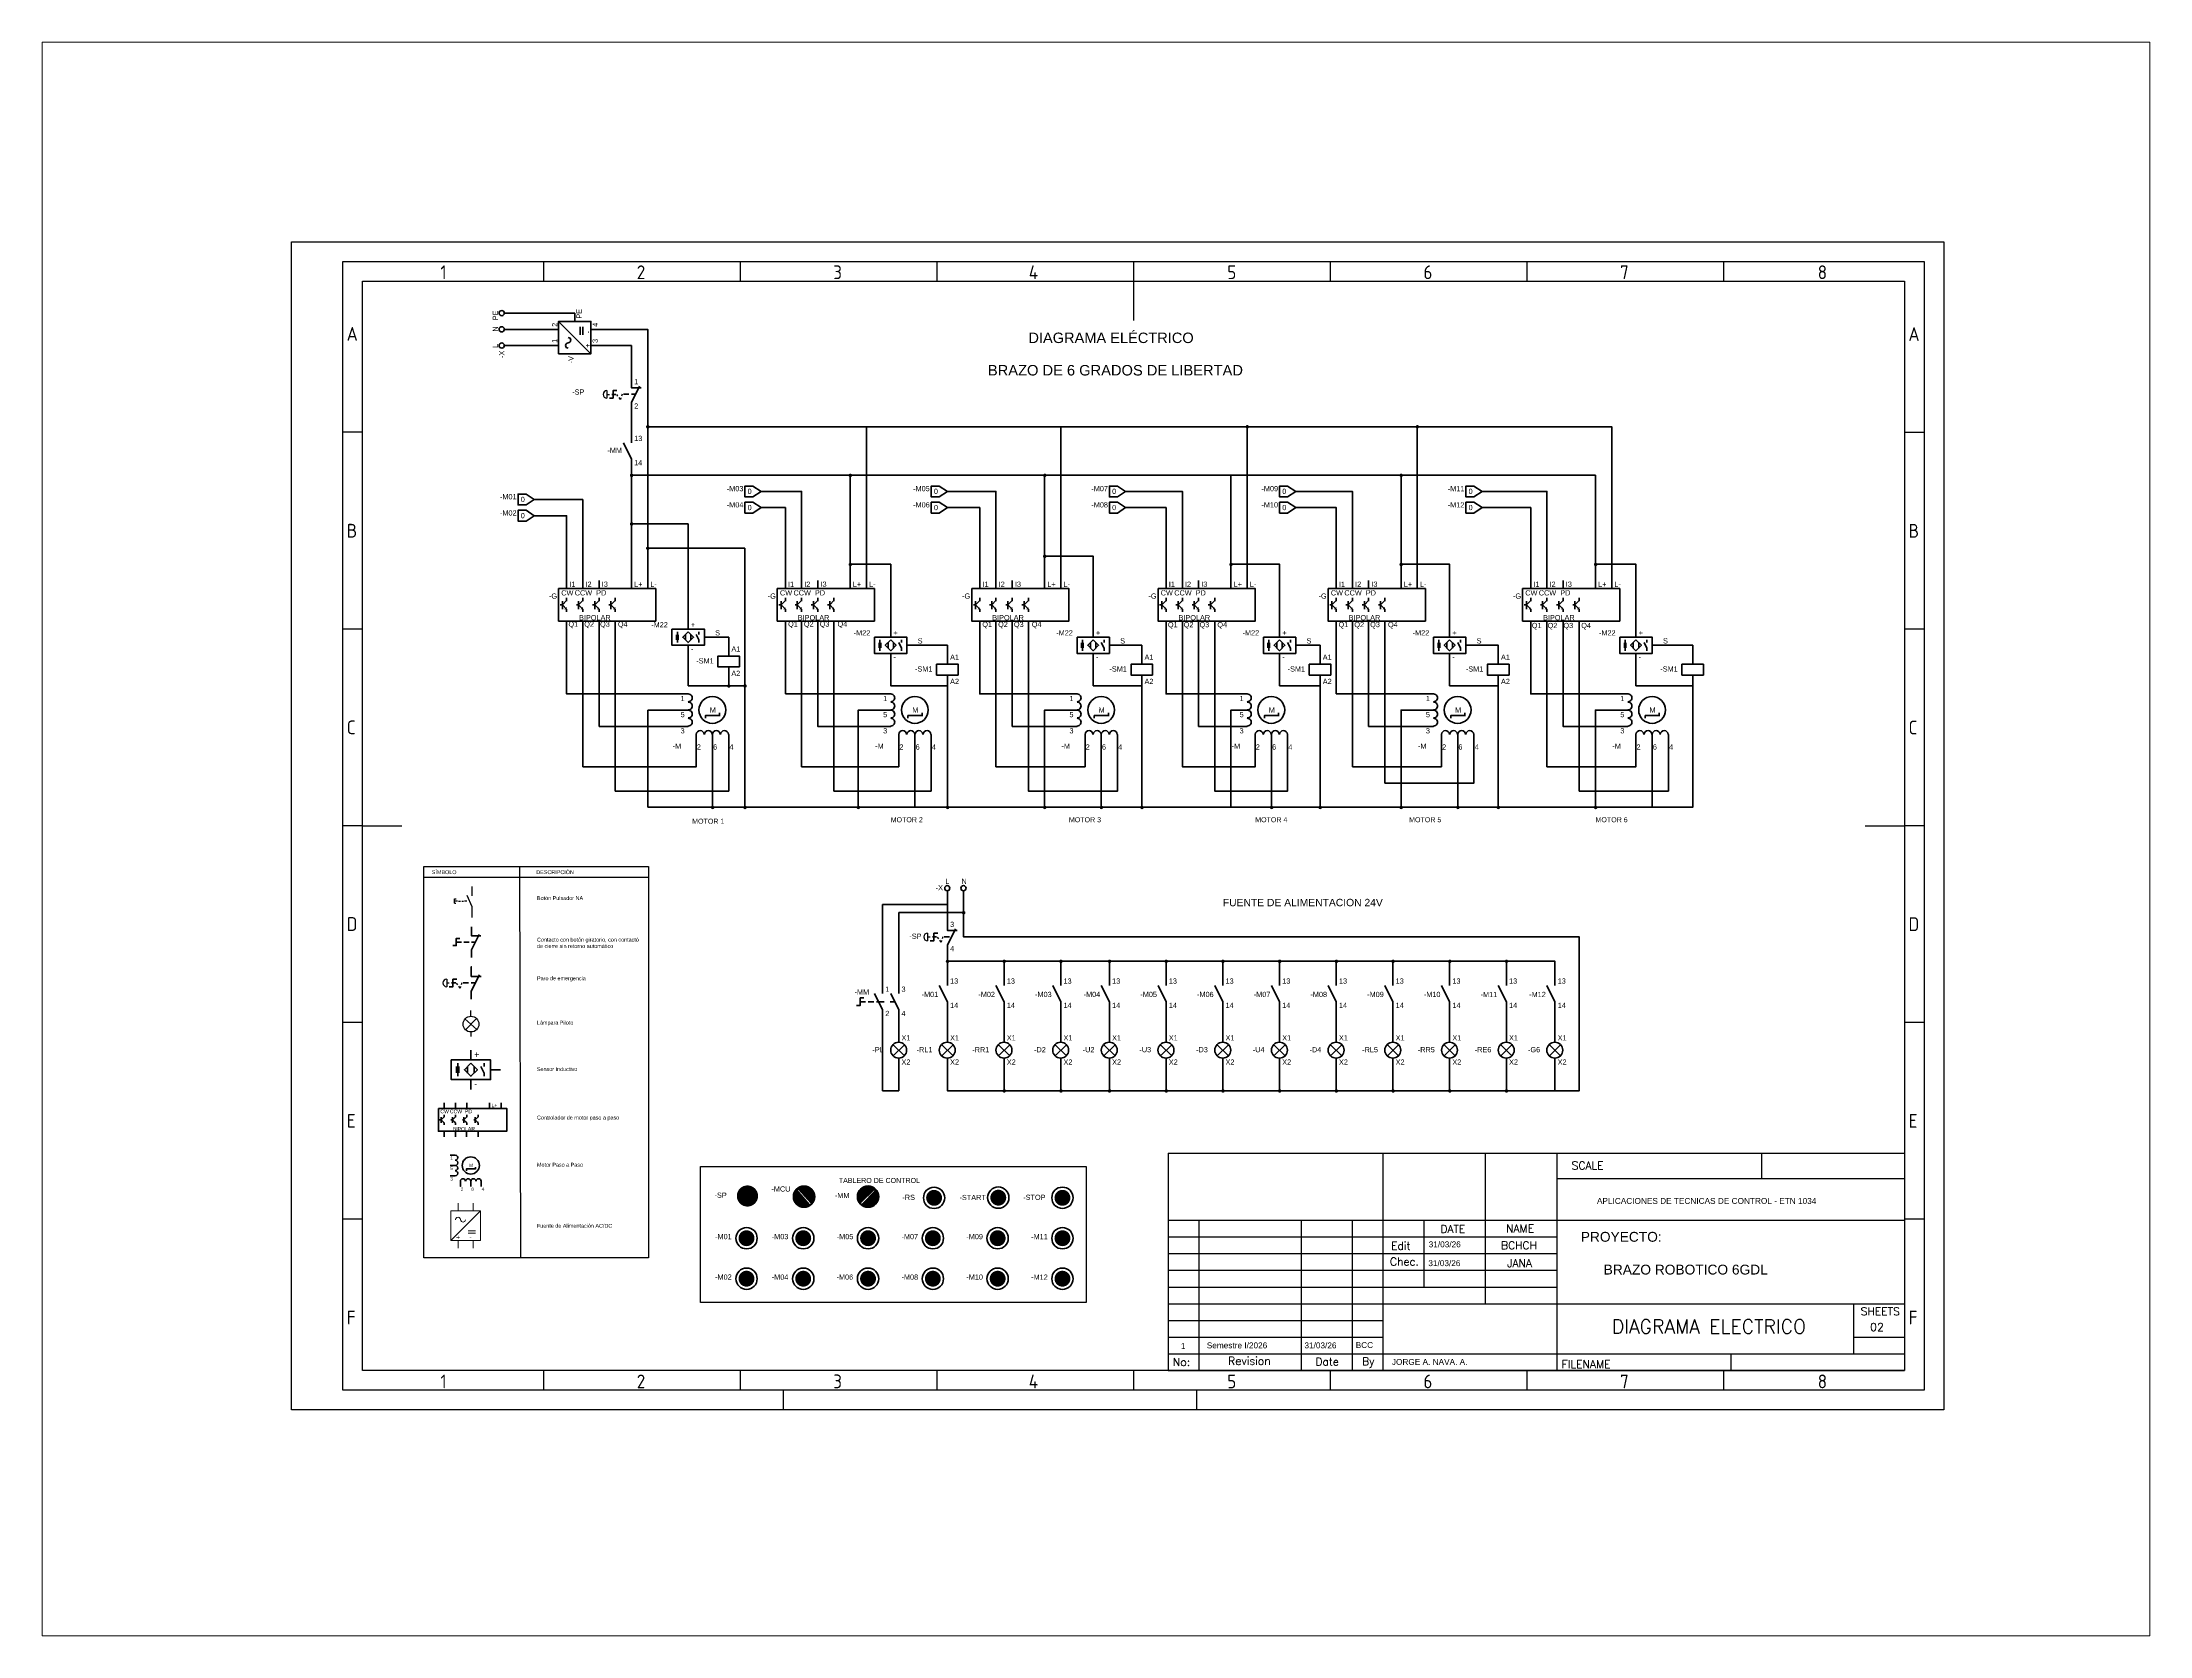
# Paper-space layout 'Presentación1' of a CAD drawing. Header units: millimetres. Extents: x 0 to 257, y 1 to 195.
# The model-space entities are those that its viewports show. They can reach past a viewport. Long polylines and large blocks are cut down to what shows.
import ezdxf
from ezdxf.enums import TextEntityAlignment as Align

# ---------------------------------------------------------------- set-up
doc = ezdxf.new("R2010")
doc.units = ezdxf.units.MM
doc.linetypes.add('ACAD_ISO02W100', pattern=[15, 12, -3])
for name, color, linetype in [('025', 1, 'Continuous'), ('035', 5, 'Continuous'), ('07', 7, 'Continuous'), ('PDF_Geometría', 7, 'Continuous'), ('PDF_Rellenos sólidos', 1, 'Continuous'), ('PDF_Texto', 7, 'Continuous')]:
    doc.layers.add(name, color=color, linetype=linetype)
doc.styles.add('ISO Proportional', font='isocp.shx')
doc.styles.add('PDF F1', font='arial.ttf')
doc.styles.add('PDF F2', font='arial.ttf')
doc.styles.get("Standard").update_dxf_attribs({"font": 'arial.ttf'})
doc.styles.add('WD', font='romans.shx')

# ---------------------------------------------------------------- blocks, each defined once
blk = doc.blocks.new('IEC_border_a3')
at = {"layer": '035'}
for p, q in [((64, 292), (64, 287)), ((114, 292), (114, 287)), ((164, 292), (164, 287)), ((214, 292), (214, 287)), ((264, 292), (264, 287)), ((314, 292), (314, 287)), ((364, 292), (364, 287)), ((17.97, 248.58), (12.98, 248.58)), ((414.97, 248.54), (409.98, 248.54)), ((17.98, 198.54), (13, 198.54)), ((414.98, 198.5), (410, 198.5)), ((17.98, 148.54), (13, 148.54)), ((414.98, 148.5), (410, 148.5)), ((17.98, 98.54), (13, 98.54)), ((414.98, 98.5), (410, 98.5)), ((18, 48.5), (13.02, 48.5)), ((415, 48.46), (410.02, 48.46)), ((64, 10), (64, 5)), ((114, 10), (114, 5)), ((164, 10), (164, 5)), ((214, 10), (214, 5)), ((264, 10), (264, 5)), ((314, 10), (314, 5)), ((364, 10), (364, 5)), ((125, 0), (125, 5)), ((230, 5), (230, 0))]:
    blk.add_line(p, q, dxfattribs=at)
for points in [[(0, 297), (420, 297), (420, 0), (0, 0)], [(18, 287), (410, 287), (410, 10), (18, 10)]]:
    blk.add_lwpolyline(points, close=True, dxfattribs=at)
at = {"layer": '07'}
for p, q in [((214, 287), (214, 277)), ((18, 148.5), (28, 148.5)), ((400, 148.5), (410, 148.5))]:
    blk.add_line(p, q, dxfattribs=at)
blk.add_lwpolyline([(13, 292), (415, 292), (415, 5), (13, 5)], close=True, dxfattribs=at)
at = {"layer": '035', "style": 'ISO Proportional'}
for s, p in [('1', (37.81, 287.5)), ('2', (87.73, 287.5)), ('3', (137.68, 287.5)), ('4', (187.38, 287.5)), ('5', (237.84, 287.5)), ('6', (287.69, 287.5)), ('7', (337.67, 287.5)), ('8', (387.92, 287.5)), ('A', (13.98, 271.83)), ('A', (410.98, 271.79)), ('B', (14, 221.79)), ('B', (411, 221.75)), ('C', (14, 171.79)), ('C', (411, 171.75)), ('D', (14, 121.79)), ('D', (411, 121.75)), ('E', (14.02, 71.75)), ('E', (411.02, 71.72)), ('F', (14.02, 21.75)), ('F', (411.02, 21.72)), ('1', (37.81, 5.5)), ('2', (87.73, 5.5)), ('3', (137.68, 5.5)), ('4', (187.38, 5.5)), ('5', (237.84, 5.5)), ('6', (287.69, 5.5)), ('7', (337.67, 5.5)), ('8', (387.92, 5.5))]:
    blk.add_text(s, height=3.5, dxfattribs=at).set_placement(p)
blk = doc.blocks.new('IEC_tblock_a3')
at = {"layer": '035'}
for p, q in [((-106.6, 55.25), (-106.6, 17)), ((-36.4, 55.25), (-36.4, 48.88)), ((-88.4, 48.88), (0, 48.88)), ((-179.4, 38.25), (-179.4, 0)), ((-153.4, 38.25), (-153.4, 0)), ((-140.4, 38.25), (-140.4, 0)), ((-122.2, 38.25), (-122.2, 21.25)), ((-187.2, 34), (-88.4, 34)), ((-187.2, 29.75), (-88.4, 29.75)), ((-187.2, 25.5), (-88.4, 25.5)), ((-187.2, 21.25), (-88.4, 21.25)), ((-187.2, 17), (-132.6, 17)), ((-187.2, 12.75), (-132.6, 12.75)), ((-187.2, 8.5), (-132.6, 8.5)), ((-13, 8.5), (0, 8.5)), ((-187.2, 4.25), (0, 4.25)), ((-44.2, 4.25), (-44.2, 0))]:
    blk.add_line(p, q, dxfattribs=at)
at = {"layer": '07'}
for p, q in [((-187.2, 55.25), (-187.2, 0)), ((-187.2, 55.25), (0, 55.25)), ((-132.6, 55.25), (-132.6, 0)), ((-88.4, 55.25), (-88.4, 0)), ((0, 55.25), (0, 0)), ((-187.2, 38.25), (0, 38.25)), ((-132.6, 17), (0, 17)), ((-13, 17), (-13, 4.25)), ((-187.2, 0), (0, 0))]:
    blk.add_line(p, q, dxfattribs=at)
at = {"style": 'WD'}
for tag, p in [('SCALE', (-69.88, 51.07)), ('SH', (-8.74, 10.06)), ('FILENAME', (-68.15, 0.8))]:
    blk.add_attdef(tag, p, '', height=2, dxfattribs=at)
for tag, height, p in [('EDDATE', 2, (-114.97, 30.8)), ('EDBY', 2, (-98.02, 30.86)), ('PROJDESC', 5, (-45.9, 29.2)), ('CKDATE', 2, (-114.85, 26.58)), ('CKBY', 2, (-97.88, 26.3)), ('DWGDESC', 5, (-44.85, 19.72)), ('DWGNO', 3.5, (-48.54, 9.46))]:
    blk.add_attdef(tag, text='', height=height, dxfattribs=at).set_placement(p, align=Align.CENTER)
at = {"style": 'WD', "flags": 1}
blk.add_attdef('WD_TB', (-120.95, 11.91), '', height=2, dxfattribs=at)
at = {"layer": '025', "style": 'WD'}
for s, p in [('SCALE', (-80.57, 51.13)), ('NAME', (-97.74, 35.14)), ('No:', (-183.81, 1.19)), ('Revision', (-166.53, 1.47)), ('Date', (-146.79, 1.28)), ('By', (-136.33, 1.37))]:
    blk.add_text(s, height=2, dxfattribs=at).set_placement(p, align=Align.CENTER)
for s, p in [('Edit', (-130.55, 30.72)), ('DATE', (-118, 35)), ('Chec.', (-130.82, 26.72)), ('SHEETS', (-11.17, 14.05)), ('FILENAME', (-87.18, 0.61))]:
    blk.add_text(s, height=2, dxfattribs=at).set_placement(p)

msp = doc.modelspace()

# ---------------------------------------------------------------- hatches: boundary and pattern name
h = msp.add_hatch(color=7)
h.dxf.hatch_style = 1
h.paths.add_polyline_path([(16994.1, 15213.38), (16994.06, 15213.19, -0.342546), (16995.82, 15211.05), (16995.7, 15211.05), (16995.91, 15210.79), (16996.12, 15211.06), (16996, 15211.06, 0.342546)])
h.paths.add_polyline_path([(16992.39, 15212.92), (16992.44, 15212.84), (16992.54, 15213.13), (16992.26, 15213.13), (16992.29, 15213.08, 0.395847), (16991.4, 15209.85), (16991.57, 15209.94, -0.395847)])
h.paths.add_polyline_path([(16995.64, 15209.71), (16995.48, 15209.81, -0.408912), (16992.42, 15209.05), (16992.45, 15209.1), (16992.14, 15209.1), (16992.28, 15208.82), (16992.32, 15208.89, 0.408912)])
at = {"true_color": 0x000000}
h = msp.add_hatch(color=18, dxfattribs=at)
h.dxf.hatch_style = 1
h.paths.add_polyline_path([(17005.23, 15210.82, 1), (17010.65, 15210.82, 1)])
h.paths.add_polyline_path([(17009.72, 15209.19, -1.013933), (17009.35, 15208.86), (17006.15, 15212.53, -1.035544), (17006.47, 15212.81), (17006.49, 15212.79)], flags=16)
h.paths.add_polyline_path([(17006.25, 15212.63, -1), (17006.45, 15212.63, -1)], flags=0)
h = msp.add_hatch(color=7)
h.dxf.hatch_style = 1
h.paths.add_polyline_path([(17006.45, 15212.63, 1), (17006.25, 15212.63, 1)])
h = msp.add_hatch(color=18, dxfattribs=at)
h.dxf.hatch_style = 1
h.paths.add_polyline_path([(17026.92, 15210.84, 1), (17021.51, 15210.84, 1)])
h.paths.add_polyline_path([(17022.71, 15208.95, -1.013933), (17022.36, 15209.3), (17025.81, 15212.74, -1.035544), (17026.11, 15212.44), (17026.08, 15212.41)], flags=16)
h.paths.add_polyline_path([(17025.82, 15212.55, -1), (17026.02, 15212.55, -1)], flags=0)
h = msp.add_hatch(color=7)
h.dxf.hatch_style = 1
h.paths.add_polyline_path([(17026.02, 15212.55, 1), (17025.82, 15212.55, 1)])
at = {"layer": 'PDF_Rellenos sólidos', "transparency": 33554559}
for points in [[(16968.68, 15406.56, 0.414668), (16968.23, 15407.01), (16968.23, 15407.01, 0.414668), (16967.78, 15406.56), (16967.78, 15406.56, 0.414668), (16968.23, 15406.11), (16968.23, 15406.11, 0.414668)], [(16968.68, 15406.56, 0.414668), (16968.23, 15407.01), (16968.23, 15407.01, 0.414668), (16967.78, 15406.56), (16967.78, 15406.56, 0.414668), (16968.23, 15406.11), (16968.23, 15406.11, 0.414668)], [(16968.68, 15406.56, 0.414668), (16968.23, 15407.01), (16968.23, 15407.01, 0.414668), (16967.78, 15406.56), (16967.78, 15406.56, 0.414668), (16968.23, 15406.11), (16968.23, 15406.11, 0.414668)], [(17121.06, 15406.56, 0.414668), (17120.61, 15407.01), (17120.61, 15407.01, 0.414668), (17120.17, 15406.56), (17120.17, 15406.56, 0.414668), (17120.61, 15406.11), (17120.61, 15406.11, 0.414668)], [(17121.06, 15406.56, 0.414668), (17120.61, 15407.01), (17120.61, 15407.01, 0.414668), (17120.17, 15406.56), (17120.17, 15406.56, 0.414668), (17120.61, 15406.11), (17120.61, 15406.11, 0.414668)], [(17121.06, 15406.56, 0.414668), (17120.61, 15407.01), (17120.61, 15407.01, 0.414668), (17120.17, 15406.56), (17120.17, 15406.56, 0.414668), (17120.61, 15406.11), (17120.61, 15406.11, 0.414668)], [(17164.3, 15406.56, 0.414668), (17163.86, 15407.01), (17163.86, 15407.01, 0.414668), (17163.41, 15406.56), (17163.41, 15406.56, 0.414668), (17163.86, 15406.11), (17163.86, 15406.11, 0.414668)], [(17164.3, 15406.56, 0.414668), (17163.86, 15407.01), (17163.86, 15407.01, 0.414668), (17163.41, 15406.56), (17163.41, 15406.56, 0.414668), (17163.86, 15406.11), (17163.86, 15406.11, 0.414668)], [(17164.3, 15406.56, 0.414668), (17163.86, 15407.01), (17163.86, 15407.01, 0.414668), (17163.41, 15406.56), (17163.41, 15406.56, 0.414668), (17163.86, 15406.11), (17163.86, 15406.11, 0.414668)], [(16964.56, 15394.2, 0.414668), (16964.11, 15394.65), (16964.11, 15394.65, 0.414668), (16963.67, 15394.2), (16963.67, 15394.2, 0.414668), (16964.11, 15393.76), (16964.11, 15393.76, 0.414668)], [(16964.56, 15394.2, 0.414668), (16964.11, 15394.65), (16964.11, 15394.65, 0.414668), (16963.67, 15394.2), (16963.67, 15394.2, 0.414668), (16964.11, 15393.76), (16964.11, 15393.76, 0.414668)], [(16964.56, 15394.2, 0.414668), (16964.11, 15394.65), (16964.11, 15394.65, 0.414668), (16963.67, 15394.2), (16963.67, 15394.2, 0.414668), (16964.11, 15393.76), (16964.11, 15393.76, 0.414668)], [(16964.56, 15394.2, 0.414668), (16964.11, 15394.65), (16964.11, 15394.65, 0.414668), (16963.67, 15394.2), (16963.67, 15394.2, 0.414668), (16964.11, 15393.76), (16964.11, 15393.76, 0.414668)], [(16964.56, 15394.2, 0.414668), (16964.11, 15394.65), (16964.11, 15394.65, 0.414668), (16963.67, 15394.2), (16963.67, 15394.2, 0.414668), (16964.11, 15393.76), (16964.11, 15393.76, 0.414668)], [(16964.56, 15394.2, 0.414668), (16964.11, 15394.65), (16964.11, 15394.65, 0.414668), (16963.67, 15394.2), (16963.67, 15394.2, 0.414668), (16964.11, 15393.76), (16964.11, 15393.76, 0.414668)], [(16964.56, 15394.2, 0.414668), (16964.11, 15394.65), (16964.11, 15394.65, 0.414668), (16963.67, 15394.2), (16963.67, 15394.2, 0.414668), (16964.11, 15393.76), (16964.11, 15393.76, 0.414668)], [(16964.56, 15394.2, 0.414668), (16964.11, 15394.65), (16964.11, 15394.65, 0.414668), (16963.67, 15394.2), (16963.67, 15394.2, 0.414668), (16964.11, 15393.76), (16964.11, 15393.76, 0.414668)], [(16964.56, 15394.2, 0.414668), (16964.11, 15394.65), (16964.11, 15394.65, 0.414668), (16963.67, 15394.2), (16963.67, 15394.2, 0.414668), (16964.11, 15393.76), (16964.11, 15393.76, 0.414668)], [(16964.56, 15394.2, 0.414668), (16964.11, 15394.65), (16964.11, 15394.65, 0.414668), (16963.67, 15394.2), (16963.67, 15394.2, 0.414668), (16964.11, 15393.76), (16964.11, 15393.76, 0.414668)], [(16964.56, 15394.2, 0.414668), (16964.11, 15394.65), (16964.11, 15394.65, 0.414668), (16963.67, 15394.2), (16963.67, 15394.2, 0.414668), (16964.11, 15393.76), (16964.11, 15393.76, 0.414668)], [(16964.56, 15394.2, 0.414668), (16964.11, 15394.65), (16964.11, 15394.65, 0.414668), (16963.67, 15394.2), (16963.67, 15394.2, 0.414668), (16964.11, 15393.76), (16964.11, 15393.76, 0.414668)], [(17020.16, 15394.2, 0.414668), (17019.71, 15394.65), (17019.71, 15394.65, 0.414668), (17019.27, 15394.2), (17019.27, 15394.2, 0.414668), (17019.71, 15393.76), (17019.71, 15393.76, 0.414668)], [(17020.16, 15394.2, 0.414668), (17019.71, 15394.65), (17019.71, 15394.65, 0.414668), (17019.27, 15394.2), (17019.27, 15394.2, 0.414668), (17019.71, 15393.76), (17019.71, 15393.76, 0.414668)], [(17020.16, 15394.2, 0.414668), (17019.71, 15394.65), (17019.71, 15394.65, 0.414668), (17019.27, 15394.2), (17019.27, 15394.2, 0.414668), (17019.71, 15393.76), (17019.71, 15393.76, 0.414668)], [(17069.58, 15394.2, 0.414668), (17069.13, 15394.65), (17069.13, 15394.65, 0.414668), (17068.69, 15394.2), (17068.69, 15394.2, 0.414668), (17069.13, 15393.76), (17069.13, 15393.76, 0.414668)], [(17069.58, 15394.2, 0.414668), (17069.13, 15394.65), (17069.13, 15394.65, 0.414668), (17068.69, 15394.2), (17068.69, 15394.2, 0.414668), (17069.13, 15393.76), (17069.13, 15393.76, 0.414668)], [(17069.58, 15394.2, 0.414668), (17069.13, 15394.65), (17069.13, 15394.65, 0.414668), (17068.69, 15394.2), (17068.69, 15394.2, 0.414668), (17069.13, 15393.76), (17069.13, 15393.76, 0.414668)], [(17160.19, 15394.2, 0.414668), (17159.74, 15394.65), (17159.74, 15394.65, 0.414668), (17159.29, 15394.2), (17159.29, 15394.2, 0.414668), (17159.74, 15393.76), (17159.74, 15393.76, 0.414668)], [(17160.19, 15394.2, 0.414668), (17159.74, 15394.65), (17159.74, 15394.65, 0.414668), (17159.29, 15394.2), (17159.29, 15394.2, 0.414668), (17159.74, 15393.76), (17159.74, 15393.76, 0.414668)], [(17160.19, 15394.2, 0.414668), (17159.74, 15394.65), (17159.74, 15394.65, 0.414668), (17159.29, 15394.2), (17159.29, 15394.2, 0.414668), (17159.74, 15393.76), (17159.74, 15393.76, 0.414668)], [(16964.56, 15381.85, 0.414668), (16964.11, 15382.3), (16964.11, 15382.3, 0.414668), (16963.67, 15381.85), (16963.67, 15381.85, 0.414668), (16964.11, 15381.4), (16964.11, 15381.4, 0.414668)], [(16964.56, 15381.85, 0.414668), (16964.11, 15382.3), (16964.11, 15382.3, 0.414668), (16963.67, 15381.85), (16963.67, 15381.85, 0.414668), (16964.11, 15381.4), (16964.11, 15381.4, 0.414668)], [(16964.56, 15381.85, 0.414668), (16964.11, 15382.3), (16964.11, 15382.3, 0.414668), (16963.67, 15381.85), (16963.67, 15381.85, 0.414668), (16964.11, 15381.4), (16964.11, 15381.4, 0.414668)], [(16968.68, 15375.67, 0.414668), (16968.23, 15376.12), (16968.23, 15376.12, 0.414668), (16967.78, 15375.67), (16967.78, 15375.67, 0.414668), (16968.23, 15375.23), (16968.23, 15375.23, 0.414668)], [(16968.68, 15375.67, 0.414668), (16968.23, 15376.12), (16968.23, 15376.12, 0.414668), (16967.78, 15375.67), (16967.78, 15375.67, 0.414668), (16968.23, 15375.23), (16968.23, 15375.23, 0.414668)], [(16968.68, 15375.67, 0.414668), (16968.23, 15376.12), (16968.23, 15376.12, 0.414668), (16967.78, 15375.67), (16967.78, 15375.67, 0.414668), (16968.23, 15375.23), (16968.23, 15375.23, 0.414668)], [(17020.16, 15371.55, 0.414668), (17019.71, 15372), (17019.71, 15372, 0.414668), (17019.27, 15371.55), (17019.27, 15371.55, 0.414668), (17019.71, 15371.11), (17019.71, 15371.11, 0.414668)], [(17020.16, 15371.55, 0.414668), (17019.71, 15372), (17019.71, 15372, 0.414668), (17019.27, 15371.55), (17019.27, 15371.55, 0.414668), (17019.71, 15371.11), (17019.71, 15371.11, 0.414668)], [(17020.16, 15371.55, 0.414668), (17019.71, 15372), (17019.71, 15372, 0.414668), (17019.27, 15371.55), (17019.27, 15371.55, 0.414668), (17019.71, 15371.11), (17019.71, 15371.11, 0.414668)], [(17069.58, 15373.61, 0.414668), (17069.13, 15374.06), (17069.13, 15374.06, 0.414668), (17068.69, 15373.61), (17068.69, 15373.61, 0.414668), (17069.13, 15373.17), (17069.13, 15373.17, 0.414668)], [(17069.58, 15373.61, 0.414668), (17069.13, 15374.06), (17069.13, 15374.06, 0.414668), (17068.69, 15373.61), (17068.69, 15373.61, 0.414668), (17069.13, 15373.17), (17069.13, 15373.17, 0.414668)], [(17069.58, 15373.61, 0.414668), (17069.13, 15374.06), (17069.13, 15374.06, 0.414668), (17068.69, 15373.61), (17068.69, 15373.61, 0.414668), (17069.13, 15373.17), (17069.13, 15373.17, 0.414668)], [(17116.94, 15371.55, 0.414668), (17116.5, 15372), (17116.5, 15372, 0.414668), (17116.05, 15371.55), (17116.05, 15371.55, 0.414668), (17116.5, 15371.11), (17116.5, 15371.11, 0.414668)], [(17116.94, 15371.55, 0.414668), (17116.5, 15372), (17116.5, 15372, 0.414668), (17116.05, 15371.55), (17116.05, 15371.55, 0.414668), (17116.5, 15371.11), (17116.5, 15371.11, 0.414668)], [(17116.94, 15371.55, 0.414668), (17116.5, 15372), (17116.5, 15372, 0.414668), (17116.05, 15371.55), (17116.05, 15371.55, 0.414668), (17116.5, 15371.11), (17116.5, 15371.11, 0.414668)], [(17160.19, 15371.55, 0.414668), (17159.74, 15372), (17159.74, 15372, 0.414668), (17159.29, 15371.55), (17159.29, 15371.55, 0.414668), (17159.74, 15371.11), (17159.74, 15371.11, 0.414668)], [(17160.19, 15371.55, 0.414668), (17159.74, 15372), (17159.74, 15372, 0.414668), (17159.29, 15371.55), (17159.29, 15371.55, 0.414668), (17159.74, 15371.11), (17159.74, 15371.11, 0.414668)], [(17160.19, 15371.55, 0.414668), (17159.74, 15372), (17159.74, 15372, 0.414668), (17159.29, 15371.55), (17159.29, 15371.55, 0.414668), (17159.74, 15371.11), (17159.74, 15371.11, 0.414668)], [(17209.61, 15371.55, 0.414668), (17209.16, 15372), (17209.16, 15372, 0.414668), (17208.71, 15371.55), (17208.71, 15371.55, 0.414668), (17209.16, 15371.11), (17209.16, 15371.11, 0.414668)], [(17209.61, 15371.55, 0.414668), (17209.16, 15372), (17209.16, 15372, 0.414668), (17208.71, 15371.55), (17208.71, 15371.55, 0.414668), (17209.16, 15371.11), (17209.16, 15371.11, 0.414668)], [(17209.61, 15371.55, 0.414668), (17209.16, 15372), (17209.16, 15372, 0.414668), (17208.71, 15371.55), (17208.71, 15371.55, 0.414668), (17209.16, 15371.11), (17209.16, 15371.11, 0.414668)], [(16989.27, 15340.66, 0.414668), (16988.82, 15341.11), (16988.82, 15341.11, 0.414668), (16988.38, 15340.66), (16988.38, 15340.66, 0.414668), (16988.82, 15340.22), (16988.82, 15340.22, 0.414668)], [(16989.27, 15340.66, 0.414668), (16988.82, 15341.11), (16988.82, 15341.11, 0.414668), (16988.38, 15340.66), (16988.38, 15340.66, 0.414668), (16988.82, 15340.22), (16988.82, 15340.22, 0.414668)], [(16989.27, 15340.66, 0.414668), (16988.82, 15341.11), (16988.82, 15341.11, 0.414668), (16988.38, 15340.66), (16988.38, 15340.66, 0.414668), (16988.82, 15340.22), (16988.82, 15340.22, 0.414668)], [(16993.39, 15340.66, 0.414668), (16992.94, 15341.11), (16992.94, 15341.11, 0.414668), (16992.5, 15340.66), (16992.5, 15340.66, 0.414668), (16992.94, 15340.22), (16992.94, 15340.22, 0.414668)], [(16993.39, 15340.66, 0.414668), (16992.94, 15341.11), (16992.94, 15341.11, 0.414668), (16992.5, 15340.66), (16992.5, 15340.66, 0.414668), (16992.94, 15340.22), (16992.94, 15340.22, 0.414668)], [(16993.39, 15340.66, 0.414668), (16992.94, 15341.11), (16992.94, 15341.11, 0.414668), (16992.5, 15340.66), (16992.5, 15340.66, 0.414668), (16992.94, 15340.22), (16992.94, 15340.22, 0.414668)], [(16985.15, 15309.78, 0.414668), (16984.7, 15310.22), (16984.7, 15310.22, 0.414668), (16984.26, 15309.78), (16984.26, 15309.78, 0.414668), (16984.7, 15309.33), (16984.7, 15309.33, 0.414668)], [(16985.15, 15309.78, 0.414668), (16984.7, 15310.22), (16984.7, 15310.22, 0.414668), (16984.26, 15309.78), (16984.26, 15309.78, 0.414668), (16984.7, 15309.33), (16984.7, 15309.33, 0.414668)], [(16985.15, 15309.78, 0.414668), (16984.7, 15310.22), (16984.7, 15310.22, 0.414668), (16984.26, 15309.78), (16984.26, 15309.78, 0.414668), (16984.7, 15309.33), (16984.7, 15309.33, 0.414668)], [(16993.39, 15309.78, 0.414668), (16992.94, 15310.22), (16992.94, 15310.22, 0.414668), (16992.5, 15309.78), (16992.5, 15309.78, 0.414668), (16992.94, 15309.33), (16992.94, 15309.33, 0.414668)], [(16993.39, 15309.78, 0.414668), (16992.94, 15310.22), (16992.94, 15310.22, 0.414668), (16992.5, 15309.78), (16992.5, 15309.78, 0.414668), (16992.94, 15309.33), (16992.94, 15309.33, 0.414668)], [(16993.39, 15309.78, 0.414668), (16992.94, 15310.22), (16992.94, 15310.22, 0.414668), (16992.5, 15309.78), (16992.5, 15309.78, 0.414668), (16992.94, 15309.33), (16992.94, 15309.33, 0.414668)], [(17022.22, 15309.78, 0.414668), (17021.77, 15310.22), (17021.77, 15310.22, 0.414668), (17021.32, 15309.78), (17021.32, 15309.78, 0.414668), (17021.77, 15309.33), (17021.77, 15309.33, 0.414668)], [(17022.22, 15309.78, 0.414668), (17021.77, 15310.22), (17021.77, 15310.22, 0.414668), (17021.32, 15309.78), (17021.32, 15309.78, 0.414668), (17021.77, 15309.33), (17021.77, 15309.33, 0.414668)], [(17022.22, 15309.78, 0.414668), (17021.77, 15310.22), (17021.77, 15310.22, 0.414668), (17021.32, 15309.78), (17021.32, 15309.78, 0.414668), (17021.77, 15309.33), (17021.77, 15309.33, 0.414668)], [(17044.87, 15309.78, 0.414668), (17044.42, 15310.22), (17044.42, 15310.22, 0.414668), (17043.98, 15309.78), (17043.98, 15309.78, 0.414668), (17044.42, 15309.33), (17044.42, 15309.33, 0.414668)], [(17044.87, 15309.78, 0.414668), (17044.42, 15310.22), (17044.42, 15310.22, 0.414668), (17043.98, 15309.78), (17043.98, 15309.78, 0.414668), (17044.42, 15309.33), (17044.42, 15309.33, 0.414668)], [(17044.87, 15309.78, 0.414668), (17044.42, 15310.22), (17044.42, 15310.22, 0.414668), (17043.98, 15309.78), (17043.98, 15309.78, 0.414668), (17044.42, 15309.33), (17044.42, 15309.33, 0.414668)], [(17069.58, 15309.78, 0.414668), (17069.13, 15310.22), (17069.13, 15310.22, 0.414668), (17068.69, 15309.78), (17068.69, 15309.78, 0.414668), (17069.13, 15309.33), (17069.13, 15309.33, 0.414668)], [(17069.58, 15309.78, 0.414668), (17069.13, 15310.22), (17069.13, 15310.22, 0.414668), (17068.69, 15309.78), (17068.69, 15309.78, 0.414668), (17069.13, 15309.33), (17069.13, 15309.33, 0.414668)], [(17069.58, 15309.78, 0.414668), (17069.13, 15310.22), (17069.13, 15310.22, 0.414668), (17068.69, 15309.78), (17068.69, 15309.78, 0.414668), (17069.13, 15309.33), (17069.13, 15309.33, 0.414668)], [(17083.99, 15309.78, 0.414668), (17083.55, 15310.22), (17083.55, 15310.22, 0.414668), (17083.1, 15309.78), (17083.1, 15309.78, 0.414668), (17083.55, 15309.33), (17083.55, 15309.33, 0.414668)], [(17083.99, 15309.78, 0.414668), (17083.55, 15310.22), (17083.55, 15310.22, 0.414668), (17083.1, 15309.78), (17083.1, 15309.78, 0.414668), (17083.55, 15309.33), (17083.55, 15309.33, 0.414668)], [(17083.99, 15309.78, 0.414668), (17083.55, 15310.22), (17083.55, 15310.22, 0.414668), (17083.1, 15309.78), (17083.1, 15309.78, 0.414668), (17083.55, 15309.33), (17083.55, 15309.33, 0.414668)], [(17094.29, 15309.78, 0.414668), (17093.84, 15310.22), (17093.84, 15310.22, 0.414668), (17093.4, 15309.78), (17093.4, 15309.78, 0.414668), (17093.84, 15309.33), (17093.84, 15309.33, 0.414668)], [(17094.29, 15309.78, 0.414668), (17093.84, 15310.22), (17093.84, 15310.22, 0.414668), (17093.4, 15309.78), (17093.4, 15309.78, 0.414668), (17093.84, 15309.33), (17093.84, 15309.33, 0.414668)], [(17094.29, 15309.78, 0.414668), (17093.84, 15310.22), (17093.84, 15310.22, 0.414668), (17093.4, 15309.78), (17093.4, 15309.78, 0.414668), (17093.84, 15309.33), (17093.84, 15309.33, 0.414668)], [(17127.24, 15309.78, 0.414668), (17126.79, 15310.22), (17126.79, 15310.22, 0.414668), (17126.35, 15309.78), (17126.35, 15309.78, 0.414668), (17126.79, 15309.33), (17126.79, 15309.33, 0.414668)], [(17127.24, 15309.78, 0.414668), (17126.79, 15310.22), (17126.79, 15310.22, 0.414668), (17126.35, 15309.78), (17126.35, 15309.78, 0.414668), (17126.79, 15309.33), (17126.79, 15309.33, 0.414668)], [(17127.24, 15309.78, 0.414668), (17126.79, 15310.22), (17126.79, 15310.22, 0.414668), (17126.35, 15309.78), (17126.35, 15309.78, 0.414668), (17126.79, 15309.33), (17126.79, 15309.33, 0.414668)], [(17139.59, 15309.78, 0.414668), (17139.15, 15310.22), (17139.15, 15310.22, 0.414668), (17138.7, 15309.78), (17138.7, 15309.78, 0.414668), (17139.15, 15309.33), (17139.15, 15309.33, 0.414668)], [(17139.59, 15309.78, 0.414668), (17139.15, 15310.22), (17139.15, 15310.22, 0.414668), (17138.7, 15309.78), (17138.7, 15309.78, 0.414668), (17139.15, 15309.33), (17139.15, 15309.33, 0.414668)], [(17139.59, 15309.78, 0.414668), (17139.15, 15310.22), (17139.15, 15310.22, 0.414668), (17138.7, 15309.78), (17138.7, 15309.78, 0.414668), (17139.15, 15309.33), (17139.15, 15309.33, 0.414668)], [(17160.19, 15309.78, 0.414668), (17159.74, 15310.22), (17159.74, 15310.22, 0.414668), (17159.29, 15309.78), (17159.29, 15309.78, 0.414668), (17159.74, 15309.33), (17159.74, 15309.33, 0.414668)], [(17160.19, 15309.78, 0.414668), (17159.74, 15310.22), (17159.74, 15310.22, 0.414668), (17159.29, 15309.78), (17159.29, 15309.78, 0.414668), (17159.74, 15309.33), (17159.74, 15309.33, 0.414668)], [(17160.19, 15309.78, 0.414668), (17159.74, 15310.22), (17159.74, 15310.22, 0.414668), (17159.29, 15309.78), (17159.29, 15309.78, 0.414668), (17159.74, 15309.33), (17159.74, 15309.33, 0.414668)], [(17174.6, 15309.78, 0.414668), (17174.15, 15310.22), (17174.15, 15310.22, 0.414668), (17173.71, 15309.78), (17173.71, 15309.78, 0.414668), (17174.15, 15309.33), (17174.15, 15309.33, 0.414668)], [(17174.6, 15309.78, 0.414668), (17174.15, 15310.22), (17174.15, 15310.22, 0.414668), (17173.71, 15309.78), (17173.71, 15309.78, 0.414668), (17174.15, 15309.33), (17174.15, 15309.33, 0.414668)], [(17174.6, 15309.78, 0.414668), (17174.15, 15310.22), (17174.15, 15310.22, 0.414668), (17173.71, 15309.78), (17173.71, 15309.78, 0.414668), (17174.15, 15309.33), (17174.15, 15309.33, 0.414668)], [(17184.9, 15309.78, 0.414668), (17184.45, 15310.22), (17184.45, 15310.22, 0.414668), (17184, 15309.78), (17184, 15309.78, 0.414668), (17184.45, 15309.33), (17184.45, 15309.33, 0.414668)], [(17184.9, 15309.78, 0.414668), (17184.45, 15310.22), (17184.45, 15310.22, 0.414668), (17184, 15309.78), (17184, 15309.78, 0.414668), (17184.45, 15309.33), (17184.45, 15309.33, 0.414668)], [(17184.9, 15309.78, 0.414668), (17184.45, 15310.22), (17184.45, 15310.22, 0.414668), (17184, 15309.78), (17184, 15309.78, 0.414668), (17184.45, 15309.33), (17184.45, 15309.33, 0.414668)], [(17209.61, 15309.78, 0.414668), (17209.16, 15310.22), (17209.16, 15310.22, 0.414668), (17208.71, 15309.78), (17208.71, 15309.78, 0.414668), (17209.16, 15309.33), (17209.16, 15309.33, 0.414668)], [(17209.61, 15309.78, 0.414668), (17209.16, 15310.22), (17209.16, 15310.22, 0.414668), (17208.71, 15309.78), (17208.71, 15309.78, 0.414668), (17209.16, 15309.33), (17209.16, 15309.33, 0.414668)], [(17209.61, 15309.78, 0.414668), (17209.16, 15310.22), (17209.16, 15310.22, 0.414668), (17208.71, 15309.78), (17208.71, 15309.78, 0.414668), (17209.16, 15309.33), (17209.16, 15309.33, 0.414668)], [(17048.99, 15283.01, 0.414668), (17048.54, 15283.45), (17048.54, 15283.45, 0.414668), (17048.09, 15283.01), (17048.09, 15283.01, 0.414668), (17048.54, 15282.56), (17048.54, 15282.56, 0.414668)], [(17048.99, 15283.01, 0.414668), (17048.54, 15283.45), (17048.54, 15283.45, 0.414668), (17048.09, 15283.01), (17048.09, 15283.01, 0.414668), (17048.54, 15282.56), (17048.54, 15282.56, 0.414668)], [(17048.99, 15283.01, 0.414668), (17048.54, 15283.45), (17048.54, 15283.45, 0.414668), (17048.09, 15283.01), (17048.09, 15283.01, 0.414668), (17048.54, 15282.56), (17048.54, 15282.56, 0.414668)], [(17044.87, 15270.65, 0.414668), (17044.42, 15271.1), (17044.42, 15271.1, 0.414668), (17043.98, 15270.65), (17043.98, 15270.65, 0.414668), (17044.42, 15270.2), (17044.42, 15270.2, 0.414668)], [(17044.87, 15270.65, 0.414668), (17044.42, 15271.1), (17044.42, 15271.1, 0.414668), (17043.98, 15270.65), (17043.98, 15270.65, 0.414668), (17044.42, 15270.2), (17044.42, 15270.2, 0.414668)], [(17044.87, 15270.65, 0.414668), (17044.42, 15271.1), (17044.42, 15271.1, 0.414668), (17043.98, 15270.65), (17043.98, 15270.65, 0.414668), (17044.42, 15270.2), (17044.42, 15270.2, 0.414668)], [(17059.28, 15270.65, 0.414668), (17058.84, 15271.1), (17058.84, 15271.1, 0.414668), (17058.39, 15270.65), (17058.39, 15270.65, 0.414668), (17058.84, 15270.2), (17058.84, 15270.2, 0.414668)], [(17059.28, 15270.65, 0.414668), (17058.84, 15271.1), (17058.84, 15271.1, 0.414668), (17058.39, 15270.65), (17058.39, 15270.65, 0.414668), (17058.84, 15270.2), (17058.84, 15270.2, 0.414668)], [(17059.28, 15270.65, 0.414668), (17058.84, 15271.1), (17058.84, 15271.1, 0.414668), (17058.39, 15270.65), (17058.39, 15270.65, 0.414668), (17058.84, 15270.2), (17058.84, 15270.2, 0.414668)], [(17073.7, 15270.65, 0.414668), (17073.25, 15271.1), (17073.25, 15271.1, 0.414668), (17072.81, 15270.65), (17072.81, 15270.65, 0.414668), (17073.25, 15270.2), (17073.25, 15270.2, 0.414668)], [(17073.7, 15270.65, 0.414668), (17073.25, 15271.1), (17073.25, 15271.1, 0.414668), (17072.81, 15270.65), (17072.81, 15270.65, 0.414668), (17073.25, 15270.2), (17073.25, 15270.2, 0.414668)], [(17073.7, 15270.65, 0.414668), (17073.25, 15271.1), (17073.25, 15271.1, 0.414668), (17072.81, 15270.65), (17072.81, 15270.65, 0.414668), (17073.25, 15270.2), (17073.25, 15270.2, 0.414668)], [(17086.05, 15270.65, 0.414668), (17085.61, 15271.1), (17085.61, 15271.1, 0.414668), (17085.16, 15270.65), (17085.16, 15270.65, 0.414668), (17085.61, 15270.2), (17085.61, 15270.2, 0.414668)], [(17086.05, 15270.65, 0.414668), (17085.61, 15271.1), (17085.61, 15271.1, 0.414668), (17085.16, 15270.65), (17085.16, 15270.65, 0.414668), (17085.61, 15270.2), (17085.61, 15270.2, 0.414668)], [(17086.05, 15270.65, 0.414668), (17085.61, 15271.1), (17085.61, 15271.1, 0.414668), (17085.16, 15270.65), (17085.16, 15270.65, 0.414668), (17085.61, 15270.2), (17085.61, 15270.2, 0.414668)], [(17100.47, 15270.65, 0.414668), (17100.02, 15271.1), (17100.02, 15271.1, 0.414668), (17099.58, 15270.65), (17099.58, 15270.65, 0.414668), (17100.02, 15270.2), (17100.02, 15270.2, 0.414668)], [(17100.47, 15270.65, 0.414668), (17100.02, 15271.1), (17100.02, 15271.1, 0.414668), (17099.58, 15270.65), (17099.58, 15270.65, 0.414668), (17100.02, 15270.2), (17100.02, 15270.2, 0.414668)], [(17100.47, 15270.65, 0.414668), (17100.02, 15271.1), (17100.02, 15271.1, 0.414668), (17099.58, 15270.65), (17099.58, 15270.65, 0.414668), (17100.02, 15270.2), (17100.02, 15270.2, 0.414668)], [(17114.88, 15270.65, 0.414668), (17114.44, 15271.1), (17114.44, 15271.1, 0.414668), (17113.99, 15270.65), (17113.99, 15270.65, 0.414668), (17114.44, 15270.2), (17114.44, 15270.2, 0.414668)], [(17114.88, 15270.65, 0.414668), (17114.44, 15271.1), (17114.44, 15271.1, 0.414668), (17113.99, 15270.65), (17113.99, 15270.65, 0.414668), (17114.44, 15270.2), (17114.44, 15270.2, 0.414668)], [(17114.88, 15270.65, 0.414668), (17114.44, 15271.1), (17114.44, 15271.1, 0.414668), (17113.99, 15270.65), (17113.99, 15270.65, 0.414668), (17114.44, 15270.2), (17114.44, 15270.2, 0.414668)], [(17129.3, 15270.65, 0.414668), (17128.85, 15271.1), (17128.85, 15271.1, 0.414668), (17128.4, 15270.65), (17128.4, 15270.65, 0.414668), (17128.85, 15270.2), (17128.85, 15270.2, 0.414668)], [(17129.3, 15270.65, 0.414668), (17128.85, 15271.1), (17128.85, 15271.1, 0.414668), (17128.4, 15270.65), (17128.4, 15270.65, 0.414668), (17128.85, 15270.2), (17128.85, 15270.2, 0.414668)], [(17129.3, 15270.65, 0.414668), (17128.85, 15271.1), (17128.85, 15271.1, 0.414668), (17128.4, 15270.65), (17128.4, 15270.65, 0.414668), (17128.85, 15270.2), (17128.85, 15270.2, 0.414668)], [(17143.71, 15270.65, 0.414668), (17143.27, 15271.1), (17143.27, 15271.1, 0.414668), (17142.82, 15270.65), (17142.82, 15270.65, 0.414668), (17143.27, 15270.2), (17143.27, 15270.2, 0.414668)], [(17143.71, 15270.65, 0.414668), (17143.27, 15271.1), (17143.27, 15271.1, 0.414668), (17142.82, 15270.65), (17142.82, 15270.65, 0.414668), (17143.27, 15270.2), (17143.27, 15270.2, 0.414668)], [(17143.71, 15270.65, 0.414668), (17143.27, 15271.1), (17143.27, 15271.1, 0.414668), (17142.82, 15270.65), (17142.82, 15270.65, 0.414668), (17143.27, 15270.2), (17143.27, 15270.2, 0.414668)], [(17158.13, 15270.65, 0.414668), (17157.68, 15271.1), (17157.68, 15271.1, 0.414668), (17157.23, 15270.65), (17157.23, 15270.65, 0.414668), (17157.68, 15270.2), (17157.68, 15270.2, 0.414668)], [(17158.13, 15270.65, 0.414668), (17157.68, 15271.1), (17157.68, 15271.1, 0.414668), (17157.23, 15270.65), (17157.23, 15270.65, 0.414668), (17157.68, 15270.2), (17157.68, 15270.2, 0.414668)], [(17158.13, 15270.65, 0.414668), (17157.68, 15271.1), (17157.68, 15271.1, 0.414668), (17157.23, 15270.65), (17157.23, 15270.65, 0.414668), (17157.68, 15270.2), (17157.68, 15270.2, 0.414668)], [(17172.54, 15270.65, 0.414668), (17172.09, 15271.1), (17172.09, 15271.1, 0.414668), (17171.65, 15270.65), (17171.65, 15270.65, 0.414668), (17172.09, 15270.2), (17172.09, 15270.2, 0.414668)], [(17172.54, 15270.65, 0.414668), (17172.09, 15271.1), (17172.09, 15271.1, 0.414668), (17171.65, 15270.65), (17171.65, 15270.65, 0.414668), (17172.09, 15270.2), (17172.09, 15270.2, 0.414668)], [(17172.54, 15270.65, 0.414668), (17172.09, 15271.1), (17172.09, 15271.1, 0.414668), (17171.65, 15270.65), (17171.65, 15270.65, 0.414668), (17172.09, 15270.2), (17172.09, 15270.2, 0.414668)], [(17186.96, 15270.65, 0.414668), (17186.51, 15271.1), (17186.51, 15271.1, 0.414668), (17186.06, 15270.65), (17186.06, 15270.65, 0.414668), (17186.51, 15270.2), (17186.51, 15270.2, 0.414668)], [(17186.96, 15270.65, 0.414668), (17186.51, 15271.1), (17186.51, 15271.1, 0.414668), (17186.06, 15270.65), (17186.06, 15270.65, 0.414668), (17186.51, 15270.2), (17186.51, 15270.2, 0.414668)], [(17186.96, 15270.65, 0.414668), (17186.51, 15271.1), (17186.51, 15271.1, 0.414668), (17186.06, 15270.65), (17186.06, 15270.65, 0.414668), (17186.51, 15270.2), (17186.51, 15270.2, 0.414668)], [(17059.28, 15237.7, 0.414668), (17058.84, 15238.15), (17058.84, 15238.15, 0.414668), (17058.39, 15237.7), (17058.39, 15237.7, 0.414668), (17058.84, 15237.26), (17058.84, 15237.26, 0.414668)], [(17059.28, 15237.7, 0.414668), (17058.84, 15238.15), (17058.84, 15238.15, 0.414668), (17058.39, 15237.7), (17058.39, 15237.7, 0.414668), (17058.84, 15237.26), (17058.84, 15237.26, 0.414668)], [(17059.28, 15237.7, 0.414668), (17058.84, 15238.15), (17058.84, 15238.15, 0.414668), (17058.39, 15237.7), (17058.39, 15237.7, 0.414668), (17058.84, 15237.26), (17058.84, 15237.26, 0.414668)], [(17073.7, 15237.7, 0.414668), (17073.25, 15238.15), (17073.25, 15238.15, 0.414668), (17072.81, 15237.7), (17072.81, 15237.7, 0.414668), (17073.25, 15237.26), (17073.25, 15237.26, 0.414668)], [(17073.7, 15237.7, 0.414668), (17073.25, 15238.15), (17073.25, 15238.15, 0.414668), (17072.81, 15237.7), (17072.81, 15237.7, 0.414668), (17073.25, 15237.26), (17073.25, 15237.26, 0.414668)], [(17073.7, 15237.7, 0.414668), (17073.25, 15238.15), (17073.25, 15238.15, 0.414668), (17072.81, 15237.7), (17072.81, 15237.7, 0.414668), (17073.25, 15237.26), (17073.25, 15237.26, 0.414668)], [(17086.05, 15237.7, 0.414668), (17085.61, 15238.15), (17085.61, 15238.15, 0.414668), (17085.16, 15237.7), (17085.16, 15237.7, 0.414668), (17085.61, 15237.26), (17085.61, 15237.26, 0.414668)], [(17086.05, 15237.7, 0.414668), (17085.61, 15238.15), (17085.61, 15238.15, 0.414668), (17085.16, 15237.7), (17085.16, 15237.7, 0.414668), (17085.61, 15237.26), (17085.61, 15237.26, 0.414668)], [(17086.05, 15237.7, 0.414668), (17085.61, 15238.15), (17085.61, 15238.15, 0.414668), (17085.16, 15237.7), (17085.16, 15237.7, 0.414668), (17085.61, 15237.26), (17085.61, 15237.26, 0.414668)], [(17100.47, 15237.7, 0.414668), (17100.02, 15238.15), (17100.02, 15238.15, 0.414668), (17099.58, 15237.7), (17099.58, 15237.7, 0.414668), (17100.02, 15237.26), (17100.02, 15237.26, 0.414668)], [(17100.47, 15237.7, 0.414668), (17100.02, 15238.15), (17100.02, 15238.15, 0.414668), (17099.58, 15237.7), (17099.58, 15237.7, 0.414668), (17100.02, 15237.26), (17100.02, 15237.26, 0.414668)], [(17100.47, 15237.7, 0.414668), (17100.02, 15238.15), (17100.02, 15238.15, 0.414668), (17099.58, 15237.7), (17099.58, 15237.7, 0.414668), (17100.02, 15237.26), (17100.02, 15237.26, 0.414668)], [(17114.88, 15237.7, 0.414668), (17114.44, 15238.15), (17114.44, 15238.15, 0.414668), (17113.99, 15237.7), (17113.99, 15237.7, 0.414668), (17114.44, 15237.26), (17114.44, 15237.26, 0.414668)], [(17114.88, 15237.7, 0.414668), (17114.44, 15238.15), (17114.44, 15238.15, 0.414668), (17113.99, 15237.7), (17113.99, 15237.7, 0.414668), (17114.44, 15237.26), (17114.44, 15237.26, 0.414668)], [(17114.88, 15237.7, 0.414668), (17114.44, 15238.15), (17114.44, 15238.15, 0.414668), (17113.99, 15237.7), (17113.99, 15237.7, 0.414668), (17114.44, 15237.26), (17114.44, 15237.26, 0.414668)], [(17129.3, 15237.7, 0.414668), (17128.85, 15238.15), (17128.85, 15238.15, 0.414668), (17128.4, 15237.7), (17128.4, 15237.7, 0.414668), (17128.85, 15237.26), (17128.85, 15237.26, 0.414668)], [(17129.3, 15237.7, 0.414668), (17128.85, 15238.15), (17128.85, 15238.15, 0.414668), (17128.4, 15237.7), (17128.4, 15237.7, 0.414668), (17128.85, 15237.26), (17128.85, 15237.26, 0.414668)], [(17129.3, 15237.7, 0.414668), (17128.85, 15238.15), (17128.85, 15238.15, 0.414668), (17128.4, 15237.7), (17128.4, 15237.7, 0.414668), (17128.85, 15237.26), (17128.85, 15237.26, 0.414668)], [(17143.71, 15237.7, 0.414668), (17143.27, 15238.15), (17143.27, 15238.15, 0.414668), (17142.82, 15237.7), (17142.82, 15237.7, 0.414668), (17143.27, 15237.26), (17143.27, 15237.26, 0.414668)], [(17143.71, 15237.7, 0.414668), (17143.27, 15238.15), (17143.27, 15238.15, 0.414668), (17142.82, 15237.7), (17142.82, 15237.7, 0.414668), (17143.27, 15237.26), (17143.27, 15237.26, 0.414668)], [(17143.71, 15237.7, 0.414668), (17143.27, 15238.15), (17143.27, 15238.15, 0.414668), (17142.82, 15237.7), (17142.82, 15237.7, 0.414668), (17143.27, 15237.26), (17143.27, 15237.26, 0.414668)], [(17158.13, 15237.7, 0.414668), (17157.68, 15238.15), (17157.68, 15238.15, 0.414668), (17157.23, 15237.7), (17157.23, 15237.7, 0.414668), (17157.68, 15237.26), (17157.68, 15237.26, 0.414668)], [(17158.13, 15237.7, 0.414668), (17157.68, 15238.15), (17157.68, 15238.15, 0.414668), (17157.23, 15237.7), (17157.23, 15237.7, 0.414668), (17157.68, 15237.26), (17157.68, 15237.26, 0.414668)], [(17158.13, 15237.7, 0.414668), (17157.68, 15238.15), (17157.68, 15238.15, 0.414668), (17157.23, 15237.7), (17157.23, 15237.7, 0.414668), (17157.68, 15237.26), (17157.68, 15237.26, 0.414668)], [(17172.54, 15237.7, 0.414668), (17172.09, 15238.15), (17172.09, 15238.15, 0.414668), (17171.65, 15237.7), (17171.65, 15237.7, 0.414668), (17172.09, 15237.26), (17172.09, 15237.26, 0.414668)], [(17172.54, 15237.7, 0.414668), (17172.09, 15238.15), (17172.09, 15238.15, 0.414668), (17171.65, 15237.7), (17171.65, 15237.7, 0.414668), (17172.09, 15237.26), (17172.09, 15237.26, 0.414668)], [(17172.54, 15237.7, 0.414668), (17172.09, 15238.15), (17172.09, 15238.15, 0.414668), (17171.65, 15237.7), (17171.65, 15237.7, 0.414668), (17172.09, 15237.26), (17172.09, 15237.26, 0.414668)], [(17186.96, 15237.7, 0.414668), (17186.51, 15238.15), (17186.51, 15238.15, 0.414668), (17186.06, 15237.7), (17186.06, 15237.7, 0.414668), (17186.51, 15237.26), (17186.51, 15237.26, 0.414668)], [(17186.96, 15237.7, 0.414668), (17186.51, 15238.15), (17186.51, 15238.15, 0.414668), (17186.06, 15237.7), (17186.06, 15237.7, 0.414668), (17186.51, 15237.26), (17186.51, 15237.26, 0.414668)], [(17186.96, 15237.7, 0.414668), (17186.51, 15238.15), (17186.51, 15238.15, 0.414668), (17186.06, 15237.7), (17186.06, 15237.7, 0.414668), (17186.51, 15237.26), (17186.51, 15237.26, 0.414668)]]:
    msp.add_hatch(color=256, dxfattribs=at).paths.add_polyline_path(points)
at = {"layer": 'PDF_Rellenos sólidos', "true_color": 0x800000, "transparency": 33554559}
for points in [[(16968.68, 15406.56, 0.414668), (16968.23, 15407.01), (16968.23, 15407.01, 0.414668), (16967.78, 15406.56), (16967.78, 15406.56, 0.414668), (16968.23, 15406.11), (16968.23, 15406.11, 0.414668)], [(17121.06, 15406.56, 0.414668), (17120.61, 15407.01), (17120.61, 15407.01, 0.414668), (17120.17, 15406.56), (17120.17, 15406.56, 0.414668), (17120.61, 15406.11), (17120.61, 15406.11, 0.414668)], [(17164.3, 15406.56, 0.414668), (17163.86, 15407.01), (17163.86, 15407.01, 0.414668), (17163.41, 15406.56), (17163.41, 15406.56, 0.414668), (17163.86, 15406.11), (17163.86, 15406.11, 0.414668)], [(16964.56, 15394.2, 0.414668), (16964.11, 15394.65), (16964.11, 15394.65, 0.414668), (16963.67, 15394.2), (16963.67, 15394.2, 0.414668), (16964.11, 15393.76), (16964.11, 15393.76, 0.414668)], [(16964.56, 15394.2, 0.414668), (16964.11, 15394.65), (16964.11, 15394.65, 0.414668), (16963.67, 15394.2), (16963.67, 15394.2, 0.414668), (16964.11, 15393.76), (16964.11, 15393.76, 0.414668)], [(16964.56, 15394.2, 0.414668), (16964.11, 15394.65), (16964.11, 15394.65, 0.414668), (16963.67, 15394.2), (16963.67, 15394.2, 0.414668), (16964.11, 15393.76), (16964.11, 15393.76, 0.414668)], [(16964.56, 15394.2, 0.414668), (16964.11, 15394.65), (16964.11, 15394.65, 0.414668), (16963.67, 15394.2), (16963.67, 15394.2, 0.414668), (16964.11, 15393.76), (16964.11, 15393.76, 0.414668)], [(17020.16, 15394.2, 0.414668), (17019.71, 15394.65), (17019.71, 15394.65, 0.414668), (17019.27, 15394.2), (17019.27, 15394.2, 0.414668), (17019.71, 15393.76), (17019.71, 15393.76, 0.414668)], [(17069.58, 15394.2, 0.414668), (17069.13, 15394.65), (17069.13, 15394.65, 0.414668), (17068.69, 15394.2), (17068.69, 15394.2, 0.414668), (17069.13, 15393.76), (17069.13, 15393.76, 0.414668)], [(17160.19, 15394.2, 0.414668), (17159.74, 15394.65), (17159.74, 15394.65, 0.414668), (17159.29, 15394.2), (17159.29, 15394.2, 0.414668), (17159.74, 15393.76), (17159.74, 15393.76, 0.414668)], [(16964.56, 15381.85, 0.414668), (16964.11, 15382.3), (16964.11, 15382.3, 0.414668), (16963.67, 15381.85), (16963.67, 15381.85, 0.414668), (16964.11, 15381.4), (16964.11, 15381.4, 0.414668)], [(16968.68, 15375.67, 0.414668), (16968.23, 15376.12), (16968.23, 15376.12, 0.414668), (16967.78, 15375.67), (16967.78, 15375.67, 0.414668), (16968.23, 15375.23), (16968.23, 15375.23, 0.414668)], [(17020.16, 15371.55, 0.414668), (17019.71, 15372), (17019.71, 15372, 0.414668), (17019.27, 15371.55), (17019.27, 15371.55, 0.414668), (17019.71, 15371.11), (17019.71, 15371.11, 0.414668)], [(17069.58, 15373.61, 0.414668), (17069.13, 15374.06), (17069.13, 15374.06, 0.414668), (17068.69, 15373.61), (17068.69, 15373.61, 0.414668), (17069.13, 15373.17), (17069.13, 15373.17, 0.414668)], [(17116.94, 15371.55, 0.414668), (17116.5, 15372), (17116.5, 15372, 0.414668), (17116.05, 15371.55), (17116.05, 15371.55, 0.414668), (17116.5, 15371.11), (17116.5, 15371.11, 0.414668)], [(17160.19, 15371.55, 0.414668), (17159.74, 15372), (17159.74, 15372, 0.414668), (17159.29, 15371.55), (17159.29, 15371.55, 0.414668), (17159.74, 15371.11), (17159.74, 15371.11, 0.414668)], [(17209.61, 15371.55, 0.414668), (17209.16, 15372), (17209.16, 15372, 0.414668), (17208.71, 15371.55), (17208.71, 15371.55, 0.414668), (17209.16, 15371.11), (17209.16, 15371.11, 0.414668)], [(16989.27, 15340.66, 0.414668), (16988.82, 15341.11), (16988.82, 15341.11, 0.414668), (16988.38, 15340.66), (16988.38, 15340.66, 0.414668), (16988.82, 15340.22), (16988.82, 15340.22, 0.414668)], [(16993.39, 15340.66, 0.414668), (16992.94, 15341.11), (16992.94, 15341.11, 0.414668), (16992.5, 15340.66), (16992.5, 15340.66, 0.414668), (16992.94, 15340.22), (16992.94, 15340.22, 0.414668)], [(16985.15, 15309.78, 0.414668), (16984.7, 15310.22), (16984.7, 15310.22, 0.414668), (16984.26, 15309.78), (16984.26, 15309.78, 0.414668), (16984.7, 15309.33), (16984.7, 15309.33, 0.414668)], [(16993.39, 15309.78, 0.414668), (16992.94, 15310.22), (16992.94, 15310.22, 0.414668), (16992.5, 15309.78), (16992.5, 15309.78, 0.414668), (16992.94, 15309.33), (16992.94, 15309.33, 0.414668)], [(17022.22, 15309.78, 0.414668), (17021.77, 15310.22), (17021.77, 15310.22, 0.414668), (17021.32, 15309.78), (17021.32, 15309.78, 0.414668), (17021.77, 15309.33), (17021.77, 15309.33, 0.414668)], [(17044.87, 15309.78, 0.414668), (17044.42, 15310.22), (17044.42, 15310.22, 0.414668), (17043.98, 15309.78), (17043.98, 15309.78, 0.414668), (17044.42, 15309.33), (17044.42, 15309.33, 0.414668)], [(17069.58, 15309.78, 0.414668), (17069.13, 15310.22), (17069.13, 15310.22, 0.414668), (17068.69, 15309.78), (17068.69, 15309.78, 0.414668), (17069.13, 15309.33), (17069.13, 15309.33, 0.414668)], [(17083.99, 15309.78, 0.414668), (17083.55, 15310.22), (17083.55, 15310.22, 0.414668), (17083.1, 15309.78), (17083.1, 15309.78, 0.414668), (17083.55, 15309.33), (17083.55, 15309.33, 0.414668)], [(17094.29, 15309.78, 0.414668), (17093.84, 15310.22), (17093.84, 15310.22, 0.414668), (17093.4, 15309.78), (17093.4, 15309.78, 0.414668), (17093.84, 15309.33), (17093.84, 15309.33, 0.414668)], [(17127.24, 15309.78, 0.414668), (17126.79, 15310.22), (17126.79, 15310.22, 0.414668), (17126.35, 15309.78), (17126.35, 15309.78, 0.414668), (17126.79, 15309.33), (17126.79, 15309.33, 0.414668)], [(17139.59, 15309.78, 0.414668), (17139.15, 15310.22), (17139.15, 15310.22, 0.414668), (17138.7, 15309.78), (17138.7, 15309.78, 0.414668), (17139.15, 15309.33), (17139.15, 15309.33, 0.414668)], [(17160.19, 15309.78, 0.414668), (17159.74, 15310.22), (17159.74, 15310.22, 0.414668), (17159.29, 15309.78), (17159.29, 15309.78, 0.414668), (17159.74, 15309.33), (17159.74, 15309.33, 0.414668)], [(17174.6, 15309.78, 0.414668), (17174.15, 15310.22), (17174.15, 15310.22, 0.414668), (17173.71, 15309.78), (17173.71, 15309.78, 0.414668), (17174.15, 15309.33), (17174.15, 15309.33, 0.414668)], [(17184.9, 15309.78, 0.414668), (17184.45, 15310.22), (17184.45, 15310.22, 0.414668), (17184, 15309.78), (17184, 15309.78, 0.414668), (17184.45, 15309.33), (17184.45, 15309.33, 0.414668)], [(17209.61, 15309.78, 0.414668), (17209.16, 15310.22), (17209.16, 15310.22, 0.414668), (17208.71, 15309.78), (17208.71, 15309.78, 0.414668), (17209.16, 15309.33), (17209.16, 15309.33, 0.414668)], [(17048.99, 15283.01, 0.414668), (17048.54, 15283.45), (17048.54, 15283.45, 0.414668), (17048.09, 15283.01), (17048.09, 15283.01, 0.414668), (17048.54, 15282.56), (17048.54, 15282.56, 0.414668)], [(17044.87, 15270.65, 0.414668), (17044.42, 15271.1), (17044.42, 15271.1, 0.414668), (17043.98, 15270.65), (17043.98, 15270.65, 0.414668), (17044.42, 15270.2), (17044.42, 15270.2, 0.414668)], [(17059.28, 15270.65, 0.414668), (17058.84, 15271.1), (17058.84, 15271.1, 0.414668), (17058.39, 15270.65), (17058.39, 15270.65, 0.414668), (17058.84, 15270.2), (17058.84, 15270.2, 0.414668)], [(17073.7, 15270.65, 0.414668), (17073.25, 15271.1), (17073.25, 15271.1, 0.414668), (17072.81, 15270.65), (17072.81, 15270.65, 0.414668), (17073.25, 15270.2), (17073.25, 15270.2, 0.414668)], [(17086.05, 15270.65, 0.414668), (17085.61, 15271.1), (17085.61, 15271.1, 0.414668), (17085.16, 15270.65), (17085.16, 15270.65, 0.414668), (17085.61, 15270.2), (17085.61, 15270.2, 0.414668)], [(17100.47, 15270.65, 0.414668), (17100.02, 15271.1), (17100.02, 15271.1, 0.414668), (17099.58, 15270.65), (17099.58, 15270.65, 0.414668), (17100.02, 15270.2), (17100.02, 15270.2, 0.414668)], [(17114.88, 15270.65, 0.414668), (17114.44, 15271.1), (17114.44, 15271.1, 0.414668), (17113.99, 15270.65), (17113.99, 15270.65, 0.414668), (17114.44, 15270.2), (17114.44, 15270.2, 0.414668)], [(17129.3, 15270.65, 0.414668), (17128.85, 15271.1), (17128.85, 15271.1, 0.414668), (17128.4, 15270.65), (17128.4, 15270.65, 0.414668), (17128.85, 15270.2), (17128.85, 15270.2, 0.414668)], [(17143.71, 15270.65, 0.414668), (17143.27, 15271.1), (17143.27, 15271.1, 0.414668), (17142.82, 15270.65), (17142.82, 15270.65, 0.414668), (17143.27, 15270.2), (17143.27, 15270.2, 0.414668)], [(17158.13, 15270.65, 0.414668), (17157.68, 15271.1), (17157.68, 15271.1, 0.414668), (17157.23, 15270.65), (17157.23, 15270.65, 0.414668), (17157.68, 15270.2), (17157.68, 15270.2, 0.414668)], [(17172.54, 15270.65, 0.414668), (17172.09, 15271.1), (17172.09, 15271.1, 0.414668), (17171.65, 15270.65), (17171.65, 15270.65, 0.414668), (17172.09, 15270.2), (17172.09, 15270.2, 0.414668)], [(17186.96, 15270.65, 0.414668), (17186.51, 15271.1), (17186.51, 15271.1, 0.414668), (17186.06, 15270.65), (17186.06, 15270.65, 0.414668), (17186.51, 15270.2), (17186.51, 15270.2, 0.414668)], [(17059.28, 15237.7, 0.414668), (17058.84, 15238.15), (17058.84, 15238.15, 0.414668), (17058.39, 15237.7), (17058.39, 15237.7, 0.414668), (17058.84, 15237.26), (17058.84, 15237.26, 0.414668)], [(17073.7, 15237.7, 0.414668), (17073.25, 15238.15), (17073.25, 15238.15, 0.414668), (17072.81, 15237.7), (17072.81, 15237.7, 0.414668), (17073.25, 15237.26), (17073.25, 15237.26, 0.414668)], [(17086.05, 15237.7, 0.414668), (17085.61, 15238.15), (17085.61, 15238.15, 0.414668), (17085.16, 15237.7), (17085.16, 15237.7, 0.414668), (17085.61, 15237.26), (17085.61, 15237.26, 0.414668)], [(17100.47, 15237.7, 0.414668), (17100.02, 15238.15), (17100.02, 15238.15, 0.414668), (17099.58, 15237.7), (17099.58, 15237.7, 0.414668), (17100.02, 15237.26), (17100.02, 15237.26, 0.414668)], [(17114.88, 15237.7, 0.414668), (17114.44, 15238.15), (17114.44, 15238.15, 0.414668), (17113.99, 15237.7), (17113.99, 15237.7, 0.414668), (17114.44, 15237.26), (17114.44, 15237.26, 0.414668)], [(17129.3, 15237.7, 0.414668), (17128.85, 15238.15), (17128.85, 15238.15, 0.414668), (17128.4, 15237.7), (17128.4, 15237.7, 0.414668), (17128.85, 15237.26), (17128.85, 15237.26, 0.414668)], [(17143.71, 15237.7, 0.414668), (17143.27, 15238.15), (17143.27, 15238.15, 0.414668), (17142.82, 15237.7), (17142.82, 15237.7, 0.414668), (17143.27, 15237.26), (17143.27, 15237.26, 0.414668)], [(17158.13, 15237.7, 0.414668), (17157.68, 15238.15), (17157.68, 15238.15, 0.414668), (17157.23, 15237.7), (17157.23, 15237.7, 0.414668), (17157.68, 15237.26), (17157.68, 15237.26, 0.414668)], [(17172.54, 15237.7, 0.414668), (17172.09, 15238.15), (17172.09, 15238.15, 0.414668), (17171.65, 15237.7), (17171.65, 15237.7, 0.414668), (17172.09, 15237.26), (17172.09, 15237.26, 0.414668)], [(17186.96, 15237.7, 0.414668), (17186.51, 15238.15), (17186.51, 15238.15, 0.414668), (17186.06, 15237.7), (17186.06, 15237.7, 0.414668), (17186.51, 15237.26), (17186.51, 15237.26, 0.414668)]]:
    msp.add_hatch(color=16, dxfattribs=at).paths.add_polyline_path(points)
at = {"layer": 'PDF_Rellenos sólidos', "true_color": 0xcd2027, "transparency": 33554559}
for points in [[(16996.26, 15210.99, 0.41393), (16993.56, 15213.69), (16993.56, 15213.69, 0.41393), (16990.86, 15210.99), (16990.86, 15210.99, 0.41393), (16993.56, 15208.29), (16993.56, 15208.29, 0.41393)], [(17075.66, 15210.52, 0.41393), (17073.63, 15212.55), (17073.63, 15212.55, 0.41393), (17071.61, 15210.52), (17071.61, 15210.52, 0.41393), (17073.63, 15208.5), (17073.63, 15208.5, 0.41393)]]:
    msp.add_hatch(color=242, dxfattribs=at).paths.add_polyline_path(points)
at = {"layer": 'PDF_Rellenos sólidos', "true_color": 0xf8d731, "transparency": 33554559}
msp.add_hatch(color=40, dxfattribs=at).paths.add_polyline_path([(17043.03, 15210.52, 0.41393), (17041.01, 15212.54), (17041.01, 15212.54, 0.41393), (17038.98, 15210.52), (17038.98, 15210.52, 0.41393), (17041.01, 15208.49), (17041.01, 15208.49, 0.41393)])
at = {"layer": 'PDF_Rellenos sólidos', "true_color": 0x008000, "transparency": 33554559}
for points in [[(17059.34, 15210.57, 0.41393), (17057.32, 15212.59), (17057.32, 15212.59, 0.41393), (17055.29, 15210.57), (17055.29, 15210.57, 0.41393), (17057.32, 15208.54), (17057.32, 15208.54, 0.41393)], [(16995.35, 15200.26, 0.41393), (16993.32, 15202.28), (16993.32, 15202.28, 0.41393), (16991.3, 15200.26), (16991.3, 15200.26, 0.41393), (16993.32, 15198.23), (16993.32, 15198.23, 0.41393)], [(17009.76, 15200.26, 0.41393), (17007.74, 15202.28), (17007.74, 15202.28, 0.41393), (17005.71, 15200.26), (17005.71, 15200.26, 0.41393), (17007.74, 15198.23), (17007.74, 15198.23, 0.41393)], [(17026.24, 15200.26, 0.41393), (17024.21, 15202.28), (17024.21, 15202.28, 0.41393), (17022.19, 15200.26), (17022.19, 15200.26, 0.41393), (17024.21, 15198.23), (17024.21, 15198.23, 0.41393)], [(17042.71, 15200.26, 0.41393), (17040.69, 15202.28), (17040.69, 15202.28, 0.41393), (17038.66, 15200.26), (17038.66, 15200.26, 0.41393), (17040.69, 15198.23), (17040.69, 15198.23, 0.41393)], [(17059.19, 15200.26, 0.41393), (17057.16, 15202.28), (17057.16, 15202.28, 0.41393), (17055.14, 15200.26), (17055.14, 15200.26, 0.41393), (17057.16, 15198.23), (17057.16, 15198.23, 0.41393)], [(17075.66, 15200.26, 0.41393), (17073.63, 15202.28), (17073.63, 15202.28, 0.41393), (17071.61, 15200.26), (17071.61, 15200.26, 0.41393), (17073.63, 15198.23), (17073.63, 15198.23, 0.41393)], [(16995.35, 15189.96, 0.41393), (16993.32, 15191.99), (16993.32, 15191.99, 0.41393), (16991.3, 15189.96), (16991.3, 15189.96, 0.41393), (16993.32, 15187.94), (16993.32, 15187.94, 0.41393)], [(17009.76, 15189.96, 0.41393), (17007.74, 15191.99), (17007.74, 15191.99, 0.41393), (17005.71, 15189.96), (17005.71, 15189.96, 0.41393), (17007.74, 15187.94), (17007.74, 15187.94, 0.41393)], [(17026.24, 15189.96, 0.41393), (17024.21, 15191.99), (17024.21, 15191.99, 0.41393), (17022.19, 15189.96), (17022.19, 15189.96, 0.41393), (17024.21, 15187.94), (17024.21, 15187.94, 0.41393)], [(17042.71, 15189.96, 0.41393), (17040.69, 15191.99), (17040.69, 15191.99, 0.41393), (17038.66, 15189.96), (17038.66, 15189.96, 0.41393), (17040.69, 15187.94), (17040.69, 15187.94, 0.41393)], [(17059.19, 15189.96, 0.41393), (17057.16, 15191.99), (17057.16, 15191.99, 0.41393), (17055.14, 15189.96), (17055.14, 15189.96, 0.41393), (17057.16, 15187.94), (17057.16, 15187.94, 0.41393)], [(17075.66, 15189.96, 0.41393), (17073.63, 15191.99), (17073.63, 15191.99, 0.41393), (17071.61, 15189.96), (17071.61, 15189.96, 0.41393), (17073.63, 15187.94), (17073.63, 15187.94, 0.41393)]]:
    msp.add_hatch(color=96, dxfattribs=at).paths.add_polyline_path(points)

# ---------------------------------------------------------------- linework, layer by layer
for p, q in [((16957.82, 15415.77), (16957.82, 15413.85)), ((16957.82, 15414.81), (16958.47, 15414.81)), ((16960.65, 15414.37), (16960.33, 15414.77)), ((16961.26, 15413.53), (16960.93, 15414)), ((16961.68, 15414.83), (16961.52, 15414.37)), ((16961.37, 15413.91), (16961.26, 15413.53)), ((16968.45, 15291.95), (16911.27, 15291.95)), ((16935.6, 15294.8), (16935.85, 15195.27)), ((16919.84, 15285.97), (16919.11, 15285.97)), ((16919.12, 15285.44), (16919.12, 15286.54)), ((16919.12, 15286.54), (16919.49, 15286.54)), ((16919.12, 15285.45), (16919.46, 15285.45)), ((16920.14, 15285.96), (16920.58, 15285.96)), ((16922.25, 15285.96), (16921.64, 15285.96)), ((16923.6, 15284.48), (16922.34, 15287.42)), ((16923.6, 15287.33), (16923.6, 15289.72)), ((16923.6, 15281.81), (16923.6, 15284.48)), ((17039.36, 15277.8), (17039.36, 15275.88)), ((17039.36, 15276.84), (17040.02, 15276.84)), ((17042.2, 15276.4), (17041.87, 15276.81)), ((17042.81, 15275.56), (17042.48, 15276.04)), ((17042.91, 15275.95), (17042.81, 15275.56)), ((17043.23, 15276.86), (17043.07, 15276.4)), ((16917.11, 15266.11), (16917.11, 15264.18)), ((16917.11, 15265.15), (16917.76, 15265.15)), ((16919.94, 15264.7), (16919.62, 15265.11)), ((16920.55, 15263.87), (16920.22, 15264.34)), ((16920.66, 15264.25), (16920.55, 15263.87)), ((16920.97, 15265.17), (16920.81, 15264.71)), ((16921.76, 15256), (16924.77, 15253.36)), ((16921.87, 15253.26), (16924.69, 15256.11)), ((16923.28, 15256.69), (16923.28, 15258.13)), ((16923.28, 15254.69), (16923.28, 15254.69)), ((16923.26, 15252.69), (16923.26, 15251.57)), ((17009.35, 15208.86), (17006.14, 15212.55)), ((17006.47, 15212.81), (17006.49, 15212.79)), ((17006.49, 15212.79), (17009.72, 15209.19)), ((17007.94, 15210.82), (17007.94, 15210.82)), ((17007.94, 15210.82), (17007.94, 15210.82)), ((17007.94, 15210.82), (17007.94, 15210.82)), ((17007.94, 15210.82), (17007.94, 15210.82)), ((17022.36, 15209.3), (17025.82, 15212.75)), ((17026.08, 15212.41), (17022.71, 15208.95)), ((17024.22, 15210.84), (17024.22, 15210.84)), ((17024.22, 15210.84), (17024.22, 15210.84)), ((17024.22, 15210.84), (17024.22, 15210.84)), ((17024.22, 15210.84), (17024.22, 15210.84)), ((17026.11, 15212.44), (17026.08, 15212.41))]:
    msp.add_line(p, q)
at = {"linetype": 'ACAD_ISO02W100'}
msp.add_line((16920.92, 15285.96), (16921.36, 15285.96), dxfattribs=at)
at = {"color": 18, "true_color": 0x000000}
for p, q in [((16992.29, 15213.08), (16992.26, 15213.13)), ((16992.26, 15213.13), (16992.54, 15213.13)), ((16992.44, 15212.84), (16992.39, 15212.92)), ((16992.54, 15213.13), (16992.44, 15212.84)), ((16994.06, 15213.19), (16994.1, 15213.38)), ((16995.82, 15211.05), (16995.7, 15211.05)), ((16995.7, 15211.05), (16995.91, 15210.79)), ((16995.91, 15210.79), (16996.12, 15211.06)), ((16996.12, 15211.06), (16996, 15211.06)), ((16991.57, 15209.94), (16991.4, 15209.85)), ((16992.28, 15208.82), (16992.14, 15209.1)), ((16992.14, 15209.1), (16992.45, 15209.1)), ((16992.32, 15208.89), (16992.28, 15208.82)), ((16992.45, 15209.1), (16992.42, 15209.05)), ((16995.48, 15209.81), (16995.64, 15209.71))]:
    msp.add_line(p, q, dxfattribs=at)
for points in [[(16911.27, 15294.8), (16968.45, 15294.8), (16968.45, 15195.27), (16911.27, 15195.27)], [(16981.66, 15218.46), (17079.63, 15218.46), (17079.63, 15183.89), (16981.66, 15183.89)]]:
    msp.add_lwpolyline(points, close=True)
for centre, radius in [((16923.28, 15254.69), 2), ((17006.35, 15212.63), 0.102), ((17025.92, 15212.55), 0.102)]:
    msp.add_circle(centre, radius)
for centre in [(17006.35, 15212.63), (17025.92, 15212.55)]:
    msp.add_circle(centre, 0.109, dxfattribs=at)
for centre, radius, start, end in [((16957.82, 15414.81), 0.961, 90, 270), ((17039.36, 15276.84), 0.961, 90, 270), ((16917.11, 15265.15), 0.961, 90, 270), ((17006.3, 15212.68), 0.211, 39.0452, 221.9641), ((17025.96, 15212.59), 0.211, 312.8933, 135.8121), ((17009.54, 15209.02), 0.247, 220.891, 42.7866), ((17022.53, 15209.12), 0.247, 134.739, 316.6346)]:
    msp.add_arc(centre, radius, start, end)
for radius, start, end in [(2.44, 121.3836, 207.7675), (2.26, 121.3836, 207.7675), (2.26, 1.5644, 77.1991), (2.44, 1.5644, 77.1991), (2.44, 239.4987, 328.4596), (2.26, 239.4987, 328.4596)]:
    msp.add_arc((16993.56, 15210.99), radius, start, end, dxfattribs=at)
at = {"layer": 'PDF_Geometría', "lineweight": 35}
for points in [[(16931.82, 15435.42), (16933.19, 15435.42)], [(16949.66, 15433.36), (16949.66, 15435.42)], [(16931.82, 15431.31), (16933.19, 15431.31)], [(16943.49, 15431.31), (16945.54, 15431.31)], [(16953.78, 15425.13), (16945.54, 15433.36)], [(16951.04, 15429.93), (16951.04, 15431.99)], [(16951.72, 15429.93), (16951.72, 15431.99)], [(16953.78, 15431.31), (16955.84, 15431.31)], [(16931.82, 15427.19), (16933.19, 15427.19)], [(16943.49, 15427.19), (16945.54, 15427.19)], [(16953.78, 15427.19), (16955.84, 15427.19)], [(16964.08, 15427.19), (16964.08, 15418.95), (16964.08, 15416.89), (16964.08, 15416.48), (16966.55, 15416.48)], [(16960.38, 15415.77), (16959.42, 15415.77), (16959.42, 15413.85), (16958.46, 15413.85)], [(16959.06, 15414.81), (16960.11, 15414.81)], [(16962.02, 15414.83), (16963.39, 15414.83)], [(16966.14, 15416.89), (16964.08, 15412.77), (16964.08, 15410.71)], [(16964.08, 15414.83), (16965.18, 15414.83)], [(16964.08, 15404.54), (16964.08, 15402.48)], [(16962.02, 15402.48), (16964.08, 15398.36), (16964.08, 15396.3)], [(16951.72, 15388.06), (16941.43, 15388.06), (16939.37, 15388.06), (16937.31, 15389.43), (16935.25, 15389.43), (16935.25, 15386.69), (16937.31, 15386.69), (16939.37, 15388.06)], [(16999.08, 15390.12), (16997.03, 15390.12), (16994.97, 15391.49), (16992.91, 15391.49), (16992.91, 15388.75), (16994.97, 15388.75), (16997.03, 15390.12)], [(16999.08, 15386), (16997.03, 15386), (16994.97, 15387.37), (16992.91, 15387.37), (16992.91, 15384.63), (16994.97, 15384.63), (16997.03, 15386)], [(17046.45, 15390.12), (17044.39, 15390.12), (17042.33, 15391.49), (17040.27, 15391.49), (17040.27, 15388.75), (17042.33, 15388.75), (17044.39, 15390.12)], [(17046.45, 15386), (17044.39, 15386), (17042.33, 15387.37), (17040.27, 15387.37), (17040.27, 15384.63), (17042.33, 15384.63), (17044.39, 15386)], [(17091.75, 15390.12), (17089.69, 15390.12), (17087.63, 15391.49), (17085.57, 15391.49), (17085.57, 15388.75), (17087.63, 15388.75), (17089.69, 15390.12)], [(17091.75, 15386), (17089.69, 15386), (17087.63, 15387.37), (17085.57, 15387.37), (17085.57, 15384.63), (17087.63, 15384.63), (17089.69, 15386)], [(17134.99, 15390.12), (17132.93, 15390.12), (17130.88, 15391.49), (17128.82, 15391.49), (17128.82, 15388.75), (17130.88, 15388.75), (17132.93, 15390.12)], [(17134.99, 15386), (17132.93, 15386), (17130.88, 15387.37), (17128.82, 15387.37), (17128.82, 15384.63), (17130.88, 15384.63), (17132.93, 15386)], [(17182.36, 15390.12), (17180.3, 15390.12), (17178.24, 15391.49), (17176.18, 15391.49), (17176.18, 15388.75), (17178.24, 15388.75), (17180.3, 15390.12)], [(17182.36, 15386), (17180.3, 15386), (17178.24, 15387.37), (17176.18, 15387.37), (17176.18, 15384.63), (17178.24, 15384.63), (17180.3, 15386)], [(16941.43, 15383.94), (16939.37, 15383.94), (16937.31, 15385.32), (16935.25, 15385.32), (16935.25, 15382.57), (16937.31, 15382.57), (16939.37, 15383.94)], [(16947.6, 15367.47), (16947.6, 15365.41)], [(16951.72, 15367.47), (16951.72, 15365.41)], [(16955.84, 15367.47), (16955.84, 15365.41)], [(16964.08, 15367.47), (16964.08, 15365.41)], [(16968.2, 15367.47), (16968.2, 15365.41)], [(17003.2, 15367.47), (17003.2, 15365.41)], [(17007.32, 15367.47), (17007.32, 15365.41)], [(17011.44, 15367.47), (17011.44, 15365.41)], [(17019.68, 15367.47), (17019.68, 15365.41)], [(17023.8, 15367.47), (17023.8, 15365.41)], [(17052.62, 15367.47), (17052.62, 15365.41)], [(17056.74, 15367.47), (17056.74, 15365.41)], [(17060.86, 15367.47), (17060.86, 15365.41)], [(17069.1, 15367.47), (17069.1, 15365.41)], [(17073.22, 15367.47), (17073.22, 15365.41)], [(17099.99, 15367.47), (17099.99, 15365.41)], [(17104.11, 15367.47), (17104.11, 15365.41)], [(17108.22, 15367.47), (17108.22, 15365.41)], [(17116.46, 15367.47), (17116.46, 15365.41)], [(17120.58, 15367.47), (17120.58, 15365.41)], [(17143.23, 15367.47), (17143.23, 15365.41)], [(17147.35, 15367.47), (17147.35, 15365.41)], [(17151.47, 15367.47), (17151.47, 15365.41)], [(17159.7, 15367.47), (17159.7, 15365.41)], [(17163.82, 15367.47), (17163.82, 15365.41)], [(17192.65, 15367.47), (17192.65, 15365.41)], [(17196.77, 15367.47), (17196.77, 15365.41)], [(17200.89, 15367.47), (17200.89, 15365.41)], [(17209.13, 15367.47), (17209.13, 15365.41)], [(17213.24, 15367.47), (17213.24, 15365.41)], [(16945.96, 15361.29), (16946.51, 15361.29), (16947.6, 15362.39)], [(16946.51, 15362.25), (16946.51, 15360.19)], [(16946.51, 15361.29), (16947.6, 15360.19), (16947.6, 15359.51)], [(16947.6, 15363.08), (16947.6, 15362.25)], [(16950.08, 15361.29), (16950.62, 15361.29), (16951.72, 15362.39)], [(16950.62, 15362.25), (16950.62, 15360.19)], [(16950.62, 15361.29), (16951.72, 15360.19), (16951.72, 15359.51)], [(16951.72, 15363.08), (16951.72, 15362.25)], [(16954.19, 15361.29), (16954.74, 15361.29), (16955.84, 15362.39)], [(16954.74, 15362.25), (16954.74, 15360.19)], [(16954.74, 15361.29), (16955.84, 15360.19), (16955.84, 15359.51)], [(16955.84, 15363.08), (16955.84, 15362.25)], [(16958.31, 15361.29), (16958.86, 15361.29), (16959.96, 15362.39)], [(16958.86, 15362.25), (16958.86, 15360.19)], [(16958.86, 15361.29), (16959.96, 15360.19), (16959.96, 15359.51)], [(16959.96, 15363.08), (16959.96, 15362.25)], [(17001.56, 15361.29), (17002.1, 15361.29), (17003.2, 15362.39)], [(17002.1, 15362.25), (17002.1, 15360.19)], [(17002.1, 15361.29), (17003.2, 15360.19), (17003.2, 15359.51)], [(17003.2, 15363.08), (17003.2, 15362.25)], [(17005.67, 15361.29), (17006.22, 15361.29), (17007.32, 15362.39)], [(17006.22, 15362.25), (17006.22, 15360.19)], [(17006.22, 15361.29), (17007.32, 15360.19), (17007.32, 15359.51)], [(17007.32, 15363.08), (17007.32, 15362.25)], [(17009.79, 15361.29), (17010.34, 15361.29), (17011.44, 15362.39)], [(17010.34, 15362.25), (17010.34, 15360.19)], [(17010.34, 15361.29), (17011.44, 15360.19), (17011.44, 15359.51)], [(17011.44, 15363.08), (17011.44, 15362.25)], [(17013.91, 15361.29), (17014.46, 15361.29), (17015.56, 15362.39)], [(17014.46, 15362.25), (17014.46, 15360.19)], [(17014.46, 15361.29), (17015.56, 15360.19), (17015.56, 15359.51)], [(17015.56, 15363.08), (17015.56, 15362.25)], [(17050.98, 15361.29), (17051.53, 15361.29), (17052.62, 15362.39)], [(17051.53, 15362.25), (17051.53, 15360.19)], [(17051.53, 15361.29), (17052.62, 15360.19), (17052.62, 15359.51)], [(17052.62, 15363.08), (17052.62, 15362.25)], [(17055.1, 15361.29), (17055.64, 15361.29), (17056.74, 15362.39)], [(17055.64, 15362.25), (17055.64, 15360.19)], [(17055.64, 15361.29), (17056.74, 15360.19), (17056.74, 15359.51)], [(17056.74, 15363.08), (17056.74, 15362.25)], [(17059.21, 15361.29), (17059.76, 15361.29), (17060.86, 15362.39)], [(17059.76, 15362.25), (17059.76, 15360.19)], [(17059.76, 15361.29), (17060.86, 15360.19), (17060.86, 15359.51)], [(17060.86, 15363.08), (17060.86, 15362.25)], [(17063.33, 15361.29), (17063.88, 15361.29), (17064.98, 15362.39)], [(17063.88, 15362.25), (17063.88, 15360.19)], [(17063.88, 15361.29), (17064.98, 15360.19), (17064.98, 15359.51)], [(17064.98, 15363.08), (17064.98, 15362.25)], [(17098.34, 15361.29), (17098.89, 15361.29), (17099.99, 15362.39)], [(17098.89, 15362.25), (17098.89, 15360.19)], [(17098.89, 15361.29), (17099.99, 15360.19), (17099.99, 15359.51)], [(17099.99, 15363.08), (17099.99, 15362.25)], [(17102.46, 15361.29), (17103.01, 15361.29), (17104.11, 15362.39)], [(17103.01, 15362.25), (17103.01, 15360.19)], [(17103.01, 15361.29), (17104.11, 15360.19), (17104.11, 15359.51)], [(17104.11, 15363.08), (17104.11, 15362.25)], [(17106.58, 15361.29), (17107.13, 15361.29), (17108.22, 15362.39)], [(17107.13, 15362.25), (17107.13, 15360.19)], [(17107.13, 15361.29), (17108.22, 15360.19), (17108.22, 15359.51)], [(17108.22, 15363.08), (17108.22, 15362.25)], [(17110.7, 15361.29), (17111.24, 15361.29), (17112.34, 15362.39)], [(17111.24, 15362.25), (17111.24, 15360.19)], [(17111.24, 15361.29), (17112.34, 15360.19), (17112.34, 15359.51)], [(17112.34, 15363.08), (17112.34, 15362.25)], [(17141.58, 15361.29), (17142.13, 15361.29), (17143.23, 15362.39)], [(17142.13, 15362.25), (17142.13, 15360.19)], [(17142.13, 15361.29), (17143.23, 15360.19), (17143.23, 15359.51)], [(17143.23, 15363.08), (17143.23, 15362.25)], [(17145.7, 15361.29), (17146.25, 15361.29), (17147.35, 15362.39)], [(17146.25, 15362.25), (17146.25, 15360.19)], [(17146.25, 15361.29), (17147.35, 15360.19), (17147.35, 15359.51)], [(17147.35, 15363.08), (17147.35, 15362.25)], [(17149.82, 15361.29), (17150.37, 15361.29), (17151.47, 15362.39)], [(17150.37, 15362.25), (17150.37, 15360.19)], [(17150.37, 15361.29), (17151.47, 15360.19), (17151.47, 15359.51)], [(17151.47, 15363.08), (17151.47, 15362.25)], [(17153.94, 15361.29), (17154.49, 15361.29), (17155.59, 15362.39)], [(17154.49, 15362.25), (17154.49, 15360.19)], [(17154.49, 15361.29), (17155.59, 15360.19), (17155.59, 15359.51)], [(17155.59, 15363.08), (17155.59, 15362.25)], [(17191, 15361.29), (17191.55, 15361.29), (17192.65, 15362.39)], [(17191.55, 15362.25), (17191.55, 15360.19)], [(17191.55, 15361.29), (17192.65, 15360.19), (17192.65, 15359.51)], [(17192.65, 15363.08), (17192.65, 15362.25)], [(17195.12, 15361.29), (17195.67, 15361.29), (17196.77, 15362.39)], [(17195.67, 15362.25), (17195.67, 15360.19)], [(17195.67, 15361.29), (17196.77, 15360.19), (17196.77, 15359.51)], [(17196.77, 15363.08), (17196.77, 15362.25)], [(17199.24, 15361.29), (17199.79, 15361.29), (17200.89, 15362.39)], [(17199.79, 15362.25), (17199.79, 15360.19)], [(17199.79, 15361.29), (17200.89, 15360.19), (17200.89, 15359.51)], [(17200.89, 15363.08), (17200.89, 15362.25)], [(17203.36, 15361.29), (17203.91, 15361.29), (17205.01, 15362.39)], [(17203.91, 15362.25), (17203.91, 15360.19)], [(17203.91, 15361.29), (17205.01, 15360.19), (17205.01, 15359.51)], [(17205.01, 15363.08), (17205.01, 15362.25)], [(16947.6, 15357.17), (16947.6, 15355.11)], [(16951.72, 15357.17), (16951.72, 15355.11)], [(16955.84, 15357.17), (16955.84, 15355.11), (16955.84, 15330.4)], [(16959.96, 15357.17), (16959.96, 15355.11)], [(16978.49, 15357.17), (16978.49, 15355.11)], [(17003.2, 15357.17), (17003.2, 15355.11), (17003.2, 15338.64)], [(17007.32, 15357.17), (17007.32, 15355.11), (17007.32, 15320.11)], [(17011.44, 15357.17), (17011.44, 15355.11)], [(17015.56, 15357.17), (17015.56, 15355.11)], [(17029.97, 15355.11), (17029.97, 15353.05)], [(17052.62, 15357.17), (17052.62, 15355.11)], [(17056.74, 15357.17), (17056.74, 15355.11)], [(17060.86, 15357.17), (17060.86, 15355.11)], [(17064.98, 15357.17), (17064.98, 15355.11)], [(17081.45, 15355.11), (17081.45, 15353.05)], [(17099.99, 15357.17), (17099.99, 15355.11)], [(17104.11, 15357.17), (17104.11, 15355.11)], [(17108.22, 15357.17), (17108.22, 15355.11), (17108.22, 15330.4)], [(17112.34, 15357.17), (17112.34, 15355.11)], [(17128.82, 15355.11), (17128.82, 15353.05)], [(17143.23, 15357.17), (17143.23, 15355.11)], [(17147.35, 15357.17), (17147.35, 15355.11)], [(17151.47, 15357.17), (17151.47, 15355.11)], [(17155.59, 15357.17), (17155.59, 15355.11)], [(17172.06, 15355.11), (17172.06, 15353.05)], [(17192.65, 15357.17), (17192.65, 15355.11)], [(17196.77, 15357.17), (17196.77, 15355.11)], [(17200.89, 15357.17), (17200.89, 15355.11)], [(17205.01, 15357.17), (17205.01, 15355.11)], [(17219.42, 15355.11), (17219.42, 15353.05)], [(16975.75, 15354.43), (16975.75, 15351.68)], [(16977.81, 15353.74), (16977.81, 15352.37)], [(16978.49, 15351), (16978.49, 15348.94)], [(16979.18, 15353.74), (16979.18, 15352.37)], [(16980.55, 15353.74), (16981.24, 15352.37), (16981.24, 15351.68)], [(16981.24, 15354.43), (16981.24, 15353.74)], [(16982.61, 15353.05), (16984.67, 15353.05)], [(16988.79, 15351), (16988.79, 15348.94), (16988.79, 15348.25)], [(17027.23, 15352.37), (17027.23, 15349.62)], [(17029.29, 15351.68), (17029.29, 15350.31)], [(17030.66, 15351.68), (17030.66, 15350.31)], [(17032.03, 15351.68), (17032.72, 15350.31), (17032.72, 15349.62)], [(17032.72, 15352.37), (17032.72, 15351.68)], [(17034.09, 15351), (17036.15, 15351), (17044.39, 15351)], [(17078.71, 15352.37), (17078.71, 15349.62)], [(17080.77, 15351.68), (17080.77, 15350.31)], [(17082.14, 15351.68), (17082.14, 15350.31)], [(17083.51, 15351.68), (17084.2, 15350.31), (17084.2, 15349.62)], [(17084.2, 15352.37), (17084.2, 15351.68)], [(17085.57, 15351), (17087.63, 15351)], [(17126.07, 15352.37), (17126.07, 15349.62)], [(17128.13, 15351.68), (17128.13, 15350.31)], [(17129.5, 15351.68), (17129.5, 15350.31)], [(17130.88, 15351.68), (17131.56, 15350.31), (17131.56, 15349.62)], [(17131.56, 15352.37), (17131.56, 15351.68)], [(17132.93, 15351), (17134.99, 15351), (17139.11, 15351)], [(17169.31, 15352.37), (17169.31, 15349.62)], [(17171.37, 15351.68), (17171.37, 15350.31)], [(17172.75, 15351.68), (17172.75, 15350.31)], [(17174.12, 15351.68), (17174.81, 15350.31), (17174.81, 15349.62)], [(17174.81, 15352.37), (17174.81, 15351.68)], [(17176.18, 15351), (17178.24, 15351)], [(17216.68, 15352.37), (17216.68, 15349.62)], [(17218.74, 15351.68), (17218.74, 15350.31)], [(17220.11, 15351.68), (17220.11, 15350.31)], [(17221.48, 15351.68), (17222.17, 15350.31), (17222.17, 15349.62)], [(17222.17, 15352.37), (17222.17, 15351.68)], [(17223.54, 15351), (17225.6, 15351)], [(16988.79, 15345.5), (16988.79, 15344.82), (16988.79, 15342.76)], [(17029.97, 15348.94), (17029.97, 15346.88)], [(17044.39, 15348.94), (17044.39, 15346.88), (17044.39, 15346.19)], [(17081.45, 15348.94), (17081.45, 15346.88)], [(17093.81, 15348.94), (17093.81, 15346.88), (17093.81, 15346.19)], [(17128.82, 15348.94), (17128.82, 15346.88)], [(17139.11, 15348.94), (17139.11, 15346.88), (17139.11, 15346.19)], [(17172.06, 15348.94), (17172.06, 15346.88)], [(17184.42, 15348.94), (17184.42, 15346.88), (17184.42, 15346.19)], [(17219.42, 15348.94), (17219.42, 15346.88)], [(17233.84, 15348.94), (17233.84, 15346.88), (17233.84, 15346.19)], [(16978.49, 15340.7), (16992.91, 15340.7)], [(17044.39, 15343.44), (17044.39, 15342.76), (17044.39, 15340.7)], [(17093.81, 15343.44), (17093.81, 15342.76), (17093.81, 15340.7)], [(17139.11, 15343.44), (17139.11, 15342.76), (17139.11, 15340.7), (17128.82, 15340.7)], [(17184.42, 15343.44), (17184.42, 15342.76), (17184.42, 15340.7)], [(17233.84, 15343.44), (17233.84, 15342.76), (17233.84, 15340.7)], [(16968.2, 15334.52), (16968.2, 15309.81)], [(16976.43, 15338.64), (16978.49, 15338.64)], [(16976.43, 15334.52), (16978.49, 15334.52)], [(16986.45, 15333.83), (16986.45, 15333.01)], [(17027.91, 15338.64), (17029.97, 15338.64)], [(17027.91, 15334.52), (17029.97, 15334.52)], [(17037.94, 15333.83), (17037.94, 15333.01)], [(17075.28, 15338.64), (17077.34, 15338.64)], [(17075.28, 15334.52), (17077.34, 15334.52)], [(17085.3, 15333.83), (17085.3, 15333.01)], [(17118.52, 15338.64), (17120.58, 15338.64)], [(17118.52, 15334.52), (17120.58, 15334.52)], [(17128.54, 15333.83), (17128.54, 15333.01)], [(17143.23, 15338.64), (17165.88, 15338.64), (17167.94, 15338.64)], [(17165.88, 15334.52), (17167.94, 15334.52)], [(17175.9, 15333.83), (17175.9, 15333.01)], [(17215.3, 15338.64), (17217.36, 15338.64)], [(17215.3, 15334.52), (17217.36, 15334.52)], [(17225.33, 15333.83), (17225.33, 15333.01)], [(16976.43, 15330.4), (16978.49, 15330.4)], [(16982.89, 15332.46), (16982.89, 15333.15), (16986.45, 15333.15)], [(16988.79, 15328.34), (16988.79, 15326.28)], [(17027.91, 15330.4), (17029.97, 15330.4)], [(17034.37, 15332.46), (17034.37, 15333.15), (17037.94, 15333.15)], [(17040.27, 15328.34), (17040.27, 15326.28)], [(17075.28, 15330.4), (17077.34, 15330.4)], [(17081.73, 15332.46), (17081.73, 15333.15), (17085.3, 15333.15)], [(17087.63, 15328.34), (17087.63, 15326.28)], [(17118.52, 15330.4), (17120.58, 15330.4)], [(17124.97, 15332.46), (17124.97, 15333.15), (17128.54, 15333.15)], [(17130.88, 15328.34), (17130.88, 15326.28)], [(17151.47, 15330.4), (17165.88, 15330.4), (17167.94, 15330.4)], [(17172.33, 15332.46), (17172.33, 15333.15), (17175.9, 15333.15)], [(17178.24, 15328.34), (17178.24, 15326.28)], [(17215.3, 15330.4), (17217.36, 15330.4)], [(17221.76, 15332.46), (17221.76, 15333.15), (17225.33, 15333.15)], [(17227.66, 15328.34), (17227.66, 15326.28)], [(16959.96, 15313.93), (16988.79, 15313.93)], [(17015.56, 15313.93), (17040.27, 15313.93)], [(17044.39, 15288.53), (17044.39, 15287.16)], [(17048.51, 15288.53), (17048.51, 15287.16)], [(17032.03, 15283.04), (17032.03, 15264.51), (17032.03, 15262.45)], [(17044.39, 15280.98), (17044.39, 15278.92), (17044.39, 15278.51), (17046.86, 15278.51)], [(16920.45, 15276.47), (16919.54, 15276.47), (16919.54, 15274.65), (16918.63, 15274.65)], [(16919.54, 15275.56), (16920.84, 15275.56)], [(16921.49, 15275.56), (16922.79, 15275.56)], [(16923.44, 15279.46), (16923.44, 15277.51), (16923.44, 15277.12), (16925.78, 15277.12)], [(16925.39, 15277.51), (16923.44, 15273.61), (16923.44, 15271.66)], [(16923.44, 15275.56), (16924.48, 15275.56)], [(17041.93, 15277.8), (17040.97, 15277.8), (17040.97, 15275.88), (17040, 15275.88)], [(17040.61, 15276.84), (17041.65, 15276.84)], [(17043.56, 15276.86), (17044.94, 15276.86)], [(17046.45, 15278.92), (17044.39, 15274.8), (17044.39, 15272.74)], [(16923.37, 15269.28), (16923.37, 15269.28), (16923.37, 15267.23), (16923.37, 15266.81), (16925.84, 15266.81)], [(16919.67, 15266.11), (16918.71, 15266.11), (16918.71, 15264.18), (16917.75, 15264.18)], [(16918.35, 15265.15), (16919.4, 15265.15)], [(16921.31, 15265.17), (16922.68, 15265.17)], [(16925.43, 15267.23), (16923.37, 15263.11), (16923.37, 15261.05)], [(16923.37, 15265.17), (16924.47, 15265.17)], [(17027.91, 15264.51), (17027.91, 15262.45)], [(17042.33, 15264.51), (17044.39, 15260.39), (17044.39, 15258.33), (17044.39, 15252.15), (17044.39, 15250.09)], [(17044.39, 15266.57), (17044.39, 15264.51)], [(17056.74, 15264.51), (17058.8, 15260.39), (17058.8, 15258.33)], [(17058.8, 15266.57), (17058.8, 15264.51)], [(17071.16, 15264.51), (17073.22, 15260.39), (17073.22, 15258.33)], [(17073.22, 15266.57), (17073.22, 15264.51)], [(17083.51, 15264.51), (17085.57, 15260.39), (17085.57, 15258.33)], [(17085.57, 15266.57), (17085.57, 15264.51)], [(17097.93, 15264.51), (17099.99, 15260.39), (17099.99, 15258.33)], [(17099.99, 15266.57), (17099.99, 15264.51)], [(17112.34, 15264.51), (17114.4, 15260.39), (17114.4, 15258.33)], [(17114.4, 15266.57), (17114.4, 15264.51)], [(17126.76, 15264.51), (17128.82, 15260.39), (17128.82, 15258.33)], [(17128.82, 15266.57), (17128.82, 15264.51)], [(17141.17, 15264.51), (17143.23, 15260.39), (17143.23, 15258.33)], [(17143.23, 15266.57), (17143.23, 15264.51)], [(17155.59, 15264.51), (17157.65, 15260.39), (17157.65, 15258.33)], [(17157.65, 15266.57), (17157.65, 15264.51)], [(17170, 15264.51), (17172.06, 15260.39), (17172.06, 15258.33)], [(17172.06, 15266.57), (17172.06, 15264.51)], [(17184.42, 15264.51), (17186.47, 15260.39), (17186.47, 15258.33)], [(17186.47, 15266.57), (17186.47, 15264.51)], [(17196.77, 15264.51), (17198.83, 15260.39), (17198.83, 15258.33)], [(17198.83, 15266.57), (17198.83, 15264.51)], [(17023.18, 15261.35), (17022.22, 15261.35), (17022.22, 15259.43), (17021.26, 15259.43)], [(17022.22, 15260.39), (17023.59, 15260.39)], [(17024.28, 15260.39), (17025.65, 15260.39)], [(17025.85, 15262.45), (17027.91, 15258.33), (17027.91, 15256.27)], [(17026.34, 15260.39), (17027.43, 15260.39)], [(17026.95, 15260.39), (17028.33, 15260.39)], [(17029.84, 15260.39), (17031.21, 15260.39)], [(17029.97, 15262.45), (17032.03, 15258.33), (17032.03, 15256.27)], [(16923.26, 15248.09), (16923.26, 15245.59)], [(17030.52, 15249.54), (17033.54, 15246.52)], [(17030.52, 15246.52), (17033.54, 15249.54)], [(17032.03, 15252.15), (17032.03, 15250.09)], [(17042.88, 15249.54), (17045.9, 15246.52)], [(17042.88, 15246.52), (17045.9, 15249.54)], [(17057.29, 15249.54), (17060.31, 15246.52)], [(17057.29, 15246.52), (17060.31, 15249.54)], [(17058.8, 15252.15), (17058.8, 15250.09)], [(17071.71, 15249.54), (17074.73, 15246.52)], [(17071.71, 15246.52), (17074.73, 15249.54)], [(17073.22, 15252.15), (17073.22, 15250.09)], [(17084.06, 15249.54), (17087.08, 15246.52)], [(17084.06, 15246.52), (17087.08, 15249.54)], [(17085.57, 15252.15), (17085.57, 15250.09)], [(17098.48, 15249.54), (17101.5, 15246.52)], [(17098.48, 15246.52), (17101.5, 15249.54)], [(17099.99, 15252.15), (17099.99, 15250.09)], [(17112.89, 15249.54), (17115.91, 15246.52)], [(17112.89, 15246.52), (17115.91, 15249.54)], [(17114.4, 15252.15), (17114.4, 15250.09)], [(17127.31, 15249.54), (17130.33, 15246.52)], [(17127.31, 15246.52), (17130.33, 15249.54)], [(17128.82, 15252.15), (17128.82, 15250.09)], [(17141.72, 15249.54), (17144.74, 15246.52)], [(17141.72, 15246.52), (17144.74, 15249.54)], [(17143.23, 15252.15), (17143.23, 15250.09)], [(17156.14, 15249.54), (17159.16, 15246.52)], [(17156.14, 15246.52), (17159.16, 15249.54)], [(17157.65, 15252.15), (17157.65, 15250.09)], [(17170.55, 15249.54), (17173.57, 15246.52)], [(17170.55, 15246.52), (17173.57, 15249.54)], [(17172.06, 15252.15), (17172.06, 15250.09)], [(17184.96, 15249.54), (17187.98, 15246.52)], [(17184.96, 15246.52), (17187.98, 15249.54)], [(17186.47, 15252.15), (17186.47, 15250.09)], [(17197.32, 15249.54), (17200.34, 15246.52)], [(17197.32, 15246.52), (17200.34, 15249.54)], [(17198.83, 15252.15), (17198.83, 15250.09)], [(16919.93, 15244.75), (16919.93, 15241.42)], [(16922.43, 15243.92), (16922.43, 15242.25)], [(16924.1, 15243.92), (16924.1, 15242.25)], [(16925.76, 15243.92), (16926.6, 15242.25), (16926.6, 15241.42)], [(16926.6, 15244.75), (16926.6, 15243.92)], [(16928.26, 15243.09), (16930.76, 15243.09)], [(17032.03, 15245.97), (17032.03, 15243.92)], [(17044.39, 15245.97), (17044.39, 15243.92)], [(17058.8, 15245.97), (17058.8, 15243.92)], [(17073.22, 15245.97), (17073.22, 15243.92)], [(17085.57, 15245.97), (17085.57, 15243.92)], [(17099.99, 15245.97), (17099.99, 15243.92)], [(17114.4, 15245.97), (17114.4, 15243.92)], [(17128.82, 15245.97), (17128.82, 15243.92)], [(17143.23, 15245.97), (17143.23, 15243.92)], [(17157.65, 15245.97), (17157.65, 15243.92)], [(17172.06, 15245.97), (17172.06, 15243.92)], [(17186.47, 15245.97), (17186.47, 15243.92)], [(17198.83, 15245.97), (17198.83, 15243.92)], [(16923.26, 15240.59), (16923.26, 15238.09)], [(16916.46, 15234.69), (16916.46, 15233.24)], [(16919.35, 15234.69), (16919.35, 15233.24)], [(16922.25, 15234.69), (16922.25, 15233.24)], [(16928.03, 15234.69), (16928.03, 15233.24)], [(16930.92, 15234.69), (16930.92, 15233.24)], [(16915.31, 15230.35), (16915.69, 15230.35), (16916.46, 15231.12)], [(16915.69, 15231.02), (16915.69, 15229.58)], [(16915.69, 15230.35), (16916.46, 15229.58), (16916.46, 15229.1)], [(16916.46, 15231.6), (16916.46, 15231.02)], [(16916.46, 15227.46), (16916.46, 15226.01)], [(16918.2, 15230.35), (16918.58, 15230.35), (16919.35, 15231.12)], [(16918.58, 15231.02), (16918.58, 15229.58)], [(16918.58, 15230.35), (16919.35, 15229.58), (16919.35, 15229.1)], [(16919.35, 15231.6), (16919.35, 15231.02)], [(16919.35, 15227.46), (16919.35, 15226.01)], [(16921.09, 15230.35), (16921.48, 15230.35), (16922.25, 15231.12)], [(16921.48, 15231.02), (16921.48, 15229.58)], [(16921.48, 15230.35), (16922.25, 15229.58), (16922.25, 15229.1)], [(16922.18, 15227.46), (16922.18, 15226.01)], [(16922.25, 15231.6), (16922.25, 15231.02)], [(16923.98, 15230.35), (16924.37, 15230.35), (16925.14, 15231.12)], [(16924.37, 15231.02), (16924.37, 15229.58)], [(16924.37, 15230.35), (16925.14, 15229.58), (16925.14, 15229.1)], [(16925.14, 15231.6), (16925.14, 15231.02)], [(16925.14, 15227.46), (16925.14, 15226.01)], [(16917.96, 15221.39), (16919.28, 15221.39)], [(16917.96, 15218.74), (16919.28, 15218.74)], [(16917.96, 15216.09), (16919.28, 15216.09)], [(16922.11, 15217.41), (16922.11, 15217.86), (16924.4, 15217.86)], [(16924.4, 15218.3), (16924.4, 15217.77)], [(16925.9, 15214.77), (16925.9, 15213.44)]]:
    msp.add_lwpolyline(points, dxfattribs=at)
at = {"layer": 'PDF_Geometría', "color": 96, "lineweight": 40, "true_color": 0x008000}
msp.add_lwpolyline([(16933.19, 15435.42), (16949.66, 15435.42)], dxfattribs=at)
at = {"layer": 'PDF_Geometría', "color": 16, "lineweight": 40, "true_color": 0x800000}
for points in [[(16933.19, 15431.31), (16943.49, 15431.31)], [(16955.84, 15431.31), (16968.2, 15431.31), (16968.2, 15410.71), (16968.2, 15367.47)], [(16968.2, 15406.59), (17023.8, 15406.59), (17023.8, 15367.47)], [(17023.8, 15406.59), (17073.22, 15406.59), (17073.22, 15367.47)], [(17073.22, 15406.59), (17213.24, 15406.59), (17213.24, 15367.47)], [(17120.58, 15406.59), (17120.58, 15367.47)], [(17163.82, 15406.59), (17163.82, 15367.47)], [(16968.2, 15375.71), (16992.91, 15375.71)], [(17116.46, 15371.59), (17128.82, 15371.59), (17128.82, 15355.11)], [(17225.6, 15351), (17233.84, 15351), (17233.84, 15348.94)], [(16978.49, 15348.94), (16978.49, 15342.76), (16978.49, 15340.7)], [(17029.97, 15346.88), (17029.97, 15340.7), (17044.39, 15340.7), (17044.39, 15309.81)], [(17081.45, 15346.88), (17081.45, 15340.7), (17093.81, 15340.7), (17093.81, 15311.87), (17093.81, 15309.81)], [(17128.82, 15346.88), (17128.82, 15340.7)], [(17172.06, 15346.88), (17172.06, 15340.7), (17184.42, 15340.7), (17184.42, 15311.87), (17184.42, 15309.81)], [(17219.42, 15346.88), (17219.42, 15340.7), (17233.84, 15340.7), (17233.84, 15309.81), (17223.54, 15309.81)], [(16988.79, 15342.76), (16988.79, 15340.7)], [(17139.11, 15340.7), (17139.11, 15309.81)], [(16968.2, 15334.52), (16976.43, 15334.52)], [(17021.74, 15309.81), (17021.74, 15334.52), (17027.91, 15334.52)], [(17116.46, 15309.81), (17116.46, 15334.52), (17118.52, 15334.52)], [(17159.7, 15309.81), (17159.7, 15334.52), (17165.88, 15334.52)], [(17209.13, 15309.81), (17209.13, 15334.52), (17215.3, 15334.52)], [(16968.2, 15309.81), (17036.15, 15309.81), (17069.1, 15309.81), (17116.46, 15309.81), (17223.54, 15309.81), (17223.54, 15326.28)], [(16984.67, 15326.28), (16984.67, 15309.81)], [(17036.15, 15326.28), (17036.15, 15309.81)], [(17083.51, 15326.28), (17083.51, 15309.81)], [(17174.12, 15326.28), (17174.12, 15309.81)], [(17048.51, 15287.16), (17048.51, 15276.86), (17205.01, 15276.86), (17205.01, 15237.74), (17198.83, 15237.74)], [(17032.03, 15283.04), (17048.51, 15283.04)], [(17032.03, 15256.27), (17032.03, 15252.15)], [(17044.39, 15243.92), (17044.39, 15237.74), (17198.83, 15237.74), (17198.83, 15243.92)], [(17058.8, 15243.92), (17058.8, 15237.74)], [(17073.22, 15243.92), (17073.22, 15237.74)], [(17085.57, 15243.92), (17085.57, 15237.74)], [(17099.99, 15243.92), (17099.99, 15237.74)], [(17114.4, 15243.92), (17114.4, 15237.74)], [(17128.82, 15243.92), (17128.82, 15237.74)], [(17143.23, 15243.92), (17143.23, 15237.74)], [(17157.65, 15243.92), (17157.65, 15237.74)], [(17172.06, 15243.92), (17172.06, 15237.74)], [(17186.47, 15243.92), (17186.47, 15237.74)]]:
    msp.add_lwpolyline(points, dxfattribs=at)
at = {"layer": 'PDF_Geometría', "lineweight": 35}
for points in [[(16945.54, 15425.13), (16945.54, 15433.36), (16953.78, 15433.36), (16953.78, 15425.13)], [(16945.54, 15365.41), (16970.26, 15365.41), (16970.26, 15357.17), (16945.54, 15357.17)], [(17001.14, 15365.41), (17025.85, 15365.41), (17025.85, 15357.17), (17001.14, 15357.17)], [(17050.57, 15365.41), (17075.28, 15365.41), (17075.28, 15357.17), (17050.57, 15357.17)], [(17097.93, 15365.41), (17122.64, 15365.41), (17122.64, 15357.17), (17097.93, 15357.17)], [(17141.17, 15365.41), (17165.88, 15365.41), (17165.88, 15357.17), (17141.17, 15357.17)], [(17190.59, 15365.41), (17215.3, 15365.41), (17215.3, 15357.17), (17190.59, 15357.17)], [(16974.37, 15355.11), (16982.61, 15355.11), (16982.61, 15351), (16974.37, 15351)], [(16978.49, 15354.43), (16979.87, 15353.05), (16978.49, 15351.68), (16977.12, 15353.05)], [(17025.85, 15353.05), (17034.09, 15353.05), (17034.09, 15348.94), (17025.85, 15348.94)], [(17029.97, 15352.37), (17031.35, 15351), (17029.97, 15349.62), (17028.6, 15351)], [(17077.34, 15353.05), (17085.57, 15353.05), (17085.57, 15348.94), (17077.34, 15348.94)], [(17081.45, 15352.37), (17082.83, 15351), (17081.45, 15349.62), (17080.08, 15351)], [(17124.7, 15353.05), (17132.93, 15353.05), (17132.93, 15348.94), (17124.7, 15348.94)], [(17128.82, 15352.37), (17130.19, 15351), (17128.82, 15349.62), (17127.44, 15351)], [(17167.94, 15353.05), (17176.18, 15353.05), (17176.18, 15348.94), (17167.94, 15348.94)], [(17172.06, 15352.37), (17173.43, 15351), (17172.06, 15349.62), (17170.69, 15351)], [(17215.3, 15353.05), (17223.54, 15353.05), (17223.54, 15348.94), (17215.3, 15348.94)], [(17219.42, 15352.37), (17220.8, 15351), (17219.42, 15349.62), (17218.05, 15351)], [(16991.53, 15345.5), (16986.04, 15345.5), (16986.04, 15348.25), (16991.53, 15348.25)], [(17047.13, 15343.44), (17041.64, 15343.44), (17041.64, 15346.19), (17047.13, 15346.19)], [(17096.55, 15343.44), (17091.06, 15343.44), (17091.06, 15346.19), (17096.55, 15346.19)], [(17141.86, 15343.44), (17136.37, 15343.44), (17136.37, 15346.19), (17141.86, 15346.19)], [(17187.16, 15343.44), (17181.67, 15343.44), (17181.67, 15346.19), (17187.16, 15346.19)], [(17236.58, 15343.44), (17231.09, 15343.44), (17231.09, 15346.19), (17236.58, 15346.19)], [(16918.26, 15245.59), (16928.26, 15245.59), (16928.26, 15240.59), (16918.26, 15240.59)], [(16923.26, 15244.75), (16924.93, 15243.09), (16923.26, 15241.42), (16921.6, 15243.09)], [(16915.02, 15233.24), (16932.37, 15233.24), (16932.37, 15227.46), (16915.02, 15227.46)]]:
    msp.add_lwpolyline(points, close=True, dxfattribs=at)
at = {"layer": 'PDF_Geometría', "color": 1, "lineweight": 40}
for points in [[(16933.19, 15427.19), (16943.49, 15427.19)], [(16955.84, 15427.19), (16964.08, 15427.19)], [(16964.08, 15410.71), (16964.08, 15404.54)], [(16964.08, 15396.3), (16964.08, 15367.47)], [(16964.08, 15394.24), (17019.68, 15394.24), (17019.68, 15367.47)], [(17019.68, 15394.24), (17069.1, 15394.24), (17069.1, 15367.47)], [(17069.1, 15394.24), (17116.46, 15394.24), (17116.46, 15367.47)], [(17116.46, 15394.24), (17209.13, 15394.24), (17209.13, 15367.47)], [(17159.7, 15394.24), (17159.7, 15367.47)], [(16999.08, 15390.12), (17007.32, 15390.12), (17007.32, 15367.47)], [(17046.45, 15390.12), (17056.74, 15390.12), (17056.74, 15367.47)], [(17091.75, 15390.12), (17104.11, 15390.12), (17104.11, 15367.47)], [(17134.99, 15390.12), (17147.35, 15390.12), (17147.35, 15367.47)], [(17182.36, 15390.12), (17196.77, 15390.12), (17196.77, 15367.47)], [(16941.43, 15383.94), (16947.6, 15383.94), (16947.6, 15367.47)], [(16964.08, 15381.88), (16972.31, 15381.88), (16978.49, 15381.88), (16978.49, 15357.17)], [(16999.08, 15386), (17003.2, 15386), (17003.2, 15367.47)], [(17046.45, 15386), (17052.62, 15386), (17052.62, 15367.47)], [(17091.75, 15386), (17099.99, 15386), (17099.99, 15367.47)], [(17134.99, 15386), (17143.23, 15386), (17143.23, 15367.47)], [(17182.36, 15386), (17192.65, 15386), (17192.65, 15367.47)], [(17019.68, 15371.59), (17029.97, 15371.59), (17029.97, 15355.11)], [(17069.1, 15373.65), (17081.45, 15373.65), (17081.45, 15355.11)], [(17159.7, 15371.59), (17172.06, 15371.59), (17172.06, 15355.11)], [(17209.13, 15371.59), (17219.42, 15371.59), (17219.42, 15355.11)], [(16947.6, 15355.11), (16947.6, 15338.64), (16976.43, 15338.64)], [(16951.72, 15355.11), (16951.72, 15320.11), (16980.55, 15320.11), (16980.55, 15326.28)], [(16959.96, 15355.11), (16959.96, 15313.93)], [(17011.44, 15355.11), (17011.44, 15330.4), (17027.91, 15330.4)], [(17015.56, 15355.11), (17015.56, 15313.93)], [(17052.62, 15355.11), (17052.62, 15338.64), (17075.28, 15338.64)], [(17056.74, 15355.11), (17056.74, 15320.11), (17079.39, 15320.11), (17079.39, 15326.28)], [(17060.86, 15355.11), (17060.86, 15330.4), (17075.28, 15330.4)], [(17064.98, 15355.11), (17064.98, 15313.93), (17087.63, 15313.93), (17087.63, 15326.28)], [(17099.99, 15355.11), (17099.99, 15338.64), (17118.52, 15338.64)], [(17104.11, 15355.11), (17104.11, 15320.11), (17122.64, 15320.11), (17122.64, 15326.28)], [(17112.34, 15355.11), (17112.34, 15313.93), (17130.88, 15313.93), (17130.88, 15326.28)], [(17143.23, 15355.11), (17143.23, 15338.64)], [(17147.35, 15355.11), (17147.35, 15320.11)], [(17151.47, 15355.11), (17151.47, 15330.4)], [(17155.59, 15355.11), (17155.59, 15315.99), (17178.24, 15315.99), (17178.24, 15326.28)], [(17192.65, 15355.11), (17192.65, 15338.64), (17215.3, 15338.64)], [(17219.42, 15326.28), (17219.42, 15320.11), (17196.77, 15320.11), (17196.77, 15355.11)], [(17200.89, 15355.11), (17200.89, 15330.4), (17215.3, 15330.4)], [(17205.01, 15355.11), (17205.01, 15313.93), (17227.66, 15313.93), (17227.66, 15326.28)], [(16984.67, 15353.05), (16988.79, 15353.05), (16988.79, 15351)], [(17044.39, 15351), (17044.39, 15348.94)], [(17087.63, 15351), (17093.81, 15351), (17093.81, 15348.94)], [(17139.11, 15351), (17139.11, 15348.94)], [(17178.24, 15351), (17184.42, 15351), (17184.42, 15348.94)], [(17003.2, 15338.64), (17027.91, 15338.64)], [(16955.84, 15330.4), (16976.43, 15330.4)], [(17108.22, 15330.4), (17118.52, 15330.4)], [(16988.79, 15326.28), (16988.79, 15313.93)], [(17040.27, 15326.28), (17040.27, 15313.93)], [(17170, 15326.28), (17170, 15320.11)], [(17007.32, 15320.11), (17032.03, 15320.11)], [(17044.39, 15287.16), (17044.39, 15280.98)], [(17044.39, 15285.1), (17027.91, 15285.1), (17027.91, 15264.51)], [(17044.39, 15272.74), (17044.39, 15266.57)], [(17044.39, 15270.69), (17058.8, 15270.69)], [(17058.8, 15266.57), (17058.8, 15270.69), (17073.22, 15270.69), (17073.22, 15266.57)], [(17073.22, 15270.69), (17085.57, 15270.69)], [(17099.99, 15270.69), (17085.57, 15270.69), (17085.57, 15266.57)], [(17114.4, 15270.69), (17099.99, 15270.69), (17099.99, 15266.57)], [(17128.82, 15270.69), (17114.4, 15270.69), (17114.4, 15266.57)], [(17143.23, 15270.69), (17128.82, 15270.69), (17128.82, 15266.57)], [(17157.65, 15270.69), (17143.23, 15270.69), (17143.23, 15266.57)], [(17172.06, 15270.69), (17157.65, 15270.69), (17157.65, 15266.57)], [(17186.47, 15270.69), (17172.06, 15270.69), (17172.06, 15266.57)], [(17186.47, 15266.57), (17186.47, 15270.69), (17198.83, 15270.69), (17198.83, 15266.57)], [(17027.91, 15256.27), (17027.91, 15237.74), (17032.03, 15237.74), (17032.03, 15243.92)], [(17058.8, 15258.33), (17058.8, 15252.15)], [(17073.22, 15258.33), (17073.22, 15252.15)], [(17085.57, 15258.33), (17085.57, 15252.15)], [(17099.99, 15258.33), (17099.99, 15252.15)], [(17114.4, 15258.33), (17114.4, 15252.15)], [(17128.82, 15258.33), (17128.82, 15252.15)], [(17143.23, 15258.33), (17143.23, 15252.15)], [(17157.65, 15258.33), (17157.65, 15252.15)], [(17172.06, 15258.33), (17172.06, 15252.15)], [(17186.47, 15258.33), (17186.47, 15252.15)], [(17198.83, 15258.33), (17198.83, 15252.15)]]:
    msp.add_lwpolyline(points, dxfattribs=at)
at = {"layer": 'PDF_Geometría', "color": 16, "lineweight": 35, "true_color": 0x800000}
for points in [[(16951.72, 15388.06), (16951.72, 15367.47)], [(16992.91, 15375.71), (16992.91, 15309.81)], [(17126.76, 15326.28), (17126.76, 15309.81)], [(17147.35, 15320.11), (17170, 15320.11)]]:
    msp.add_lwpolyline(points, dxfattribs=at)
at = {"layer": 'PDF_Geometría', "lineweight": 40}
msp.add_lwpolyline([(17069.1, 15309.81), (17069.1, 15334.52), (17075.28, 15334.52)], dxfattribs=at)
at = {"layer": 'PDF_Geometría', "lineweight": 35}
for points in [[(16982.54, 15328.34, 0.968293), (16980.55, 15328.34), (16980.55, 15326.28)], [(16986.66, 15328.34, 0.968291), (16984.67, 15328.34), (16984.67, 15326.28)], [(17034.02, 15328.34, 0.968286), (17032.03, 15328.34), (17032.03, 15326.28), (17032.03, 15320.11)], [(17038.14, 15328.34, 0.968296), (17036.15, 15328.34), (17036.15, 15326.28)], [(17081.39, 15328.34, 0.968286), (17079.39, 15328.34), (17079.39, 15326.28)], [(17085.5, 15328.34, 0.968286), (17083.51, 15328.34), (17083.51, 15326.28)], [(17124.63, 15328.34, 0.968296), (17122.64, 15328.34), (17122.64, 15326.28)], [(17128.75, 15328.34, 0.968286), (17126.76, 15328.34), (17126.76, 15326.28)], [(17171.99, 15328.34, 0.968286), (17170, 15328.34), (17170, 15326.28)], [(17176.11, 15328.34, 0.968286), (17174.12, 15328.34), (17174.12, 15326.28)], [(17221.41, 15328.34, 0.968286), (17219.42, 15328.34), (17219.42, 15326.28)], [(17225.53, 15328.34, 0.968305), (17223.54, 15328.34), (17223.54, 15326.28)], [(16921.88, 15214.76, 0.968286), (16920.6, 15214.77), (16920.6, 15213.44), (16920.6, 15213.44)], [(16924.53, 15214.76, 0.968296), (16923.25, 15214.77), (16923.25, 15213.44)]]:
    msp.add_lwpolyline(points, format="xyb", dxfattribs=at)
at = {"layer": 'PDF_Geometría', "lineweight": 18}
msp.add_lwpolyline([(16918.12, 15207.24), (16925.73, 15207.24), (16925.73, 15199.64), (16918.12, 15199.64)], close=True, dxfattribs=at)
for points in [[(16918.12, 15199.64), (16925.73, 15207.24)], [(16920.02, 15209.15), (16920.02, 15207.24)], [(16923.82, 15209.15), (16923.82, 15207.24)], [(16920.02, 15199.64), (16920.02, 15197.74)], [(16922.56, 15202.17), (16924.46, 15202.17)], [(16922.56, 15201.54), (16924.46, 15201.54)], [(16923.82, 15199.64), (16923.82, 15197.74)]]:
    msp.add_lwpolyline(points, dxfattribs=at)
at = {"layer": 'PDF_Geometría', "lineweight": 35}
for centre, radius in [((16931.09, 15435.46), 0.655), ((16931.09, 15431.34), 0.655), ((16931.09, 15427.22), 0.655), ((16984.64, 15334.56), 3.4), ((17036.12, 15334.56), 3.4), ((17083.48, 15334.56), 3.4), ((17126.72, 15334.56), 3.4), ((17174.09, 15334.56), 3.4), ((17223.51, 15334.56), 3.4), ((17044.35, 15289.25), 0.655), ((17048.47, 15289.25), 0.655), ((17032, 15248.07), 2.03), ((17044.35, 15248.07), 2.03), ((17058.77, 15248.07), 2.03), ((17073.18, 15248.07), 2.03), ((17085.54, 15248.07), 2.03), ((17099.95, 15248.07), 2.03), ((17114.37, 15248.07), 2.03), ((17128.78, 15248.07), 2.03), ((17143.2, 15248.07), 2.03), ((17157.61, 15248.07), 2.03), ((17172.02, 15248.07), 2.03), ((17186.44, 15248.07), 2.03), ((17198.79, 15248.07), 2.03), ((16923.23, 15218.76), 2.18)]:
    msp.add_circle(centre, radius, dxfattribs=at)
at = {"layer": 'PDF_Geometría', "color": 242, "lineweight": 35, "true_color": 0xcd2027}
for centre, radius in [((16993.56, 15210.99), 1.98), ((17073.64, 15210.53), 2.71)]:
    msp.add_circle(centre, radius, dxfattribs=at)
at = {"layer": 'PDF_Geometría', "color": 18, "lineweight": 35, "true_color": 0x000000}
for centre in [(17007.94, 15210.82), (17024.22, 15210.84)]:
    msp.add_circle(centre, 2.71, dxfattribs=at)
at = {"layer": 'PDF_Geometría', "color": 40, "lineweight": 35, "true_color": 0xf8d731}
msp.add_circle((17041.01, 15210.52), 2.71, dxfattribs=at)
at = {"layer": 'PDF_Geometría', "color": 8, "lineweight": 35, "true_color": 0x808080}
for centre in [(17057.32, 15210.57), (16993.33, 15200.26), (17007.74, 15200.26), (17024.22, 15200.26), (17040.69, 15200.26), (17057.16, 15200.26), (17073.64, 15200.26), (16993.33, 15189.96), (17007.74, 15189.96), (17024.22, 15189.96), (17040.69, 15189.96), (17057.16, 15189.96), (17073.64, 15189.96)]:
    msp.add_circle(centre, 2.71, dxfattribs=at)
at = {"layer": 'PDF_Geometría', "lineweight": 35}
for centre, radius, start, end in [((16947.98, 15427.22), 0.655, 90.2158, 269.7842), ((16947.98, 15428.6), 0.655, 272.8457, 87.0861), ((16978.53, 15337.64), 0.993, 269.883, 90.117), ((16978.53, 15335.58), 0.993, 269.883, 90.117), ((16978.53, 15333.52), 0.993, 269.883, 90.117), ((17030.01, 15337.64), 0.993, 269.883, 90.117), ((17030.01, 15335.58), 0.993, 269.883, 90.117), ((17030.01, 15333.52), 0.993, 269.883, 90.117), ((17077.37, 15337.64), 0.993, 269.883, 90.117), ((17077.37, 15335.58), 0.993, 269.883, 90.117), ((17077.37, 15333.52), 0.993, 269.883, 90.117), ((17120.62, 15337.64), 0.993, 269.883, 90.117), ((17120.62, 15335.58), 0.993, 269.883, 90.117), ((17120.62, 15333.52), 0.993, 269.883, 90.117), ((17167.98, 15337.64), 0.993, 269.883, 90.117), ((17167.98, 15335.58), 0.993, 269.883, 90.117), ((17167.98, 15333.52), 0.993, 269.883, 90.117), ((17217.4, 15337.64), 0.993, 269.883, 90.117), ((17217.4, 15335.58), 0.993, 269.883, 90.117), ((17217.4, 15333.52), 0.993, 269.883, 90.117), ((16978.53, 15331.46), 0.993, 269.883, 90.117), ((16983.61, 15328.31), 0.996, 1.7431, 178.0513), ((16987.72, 15328.31), 0.996, 1.7425, 178.0507), ((17030.01, 15331.46), 0.993, 269.883, 90.117), ((17035.09, 15328.31), 0.996, 1.7431, 178.0507), ((17039.21, 15328.31), 0.996, 1.7431, 178.0507), ((17077.37, 15331.46), 0.993, 269.883, 90.117), ((17082.45, 15328.31), 0.996, 1.7431, 178.0519), ((17086.57, 15328.31), 0.996, 1.7431, 178.0507), ((17120.62, 15331.46), 0.993, 269.883, 90.117), ((17125.69, 15328.31), 0.996, 1.7431, 178.0507), ((17129.81, 15328.31), 0.996, 1.742, 178.0507), ((17167.98, 15331.46), 0.993, 269.883, 90.117), ((17173.06, 15328.31), 0.996, 1.7426, 178.0525), ((17177.17, 15328.31), 0.996, 1.7436, 178.0512), ((17217.4, 15331.46), 0.993, 269.883, 90.117), ((17222.48, 15328.31), 0.996, 1.7426, 178.0502), ((17226.6, 15328.31), 0.996, 1.7436, 178.0512), ((16919.3, 15220.75), 0.639, 269.883, 90.117), ((16919.3, 15219.42), 0.639, 269.883, 90.117), ((16919.3, 15218.1), 0.639, 269.883, 90.117), ((16919.3, 15216.77), 0.639, 269.883, 90.117), ((16922.57, 15214.74), 0.64, 1.7431, 178.0507), ((16925.22, 15214.74), 0.64, 1.7431, 178.0507)]:
    msp.add_arc(centre, radius, start, end, dxfattribs=at)
at = {"layer": 'PDF_Geometría', "lineweight": 18}
for centre, start, end in [((16920, 15204.98), 359.956, 180.044), ((16921.27, 15204.98), 181.4854, 358.5142)]:
    msp.add_arc(centre, 0.618, start, end, dxfattribs=at)
at = {"layer": 'PDF_Geometría', "lineweight": 35}
for points in [[(16948.02, 15427.87), (16948, 15427.87), (16947.99, 15427.87), (16947.98, 15427.87)], [(16947.98, 15426.57), (16947.99, 15426.57), (16948, 15426.57), (16948.01, 15426.57)], [(16978.53, 15338.64), (16978.51, 15338.64), (16978.5, 15338.64), (16978.49, 15338.64)], [(16978.53, 15336.58), (16978.51, 15336.58), (16978.5, 15336.58), (16978.49, 15336.58)], [(16978.53, 15334.52), (16978.51, 15334.52), (16978.5, 15334.52), (16978.49, 15334.52)], [(16978.5, 15336.65), (16978.5, 15336.65), (16978.51, 15336.65), (16978.53, 15336.65)], [(16978.5, 15334.59), (16978.5, 15334.59), (16978.51, 15334.59), (16978.53, 15334.59)], [(17030.01, 15338.64), (17029.99, 15338.64), (17029.98, 15338.64), (17029.97, 15338.64)], [(17030.01, 15336.58), (17029.99, 15336.58), (17029.98, 15336.58), (17029.97, 15336.58)], [(17030.01, 15334.52), (17029.99, 15334.52), (17029.98, 15334.52), (17029.97, 15334.52)], [(17029.98, 15336.65), (17029.98, 15336.65), (17029.99, 15336.65), (17030.01, 15336.65)], [(17029.98, 15334.59), (17029.98, 15334.59), (17029.99, 15334.59), (17030.01, 15334.59)], [(17077.37, 15338.64), (17077.35, 15338.64), (17077.34, 15338.64), (17077.34, 15338.64)], [(17077.34, 15336.65), (17077.34, 15336.65), (17077.35, 15336.65), (17077.37, 15336.65)], [(17077.37, 15336.58), (17077.35, 15336.58), (17077.34, 15336.58), (17077.34, 15336.58)], [(17077.34, 15334.59), (17077.34, 15334.59), (17077.35, 15334.59), (17077.37, 15334.59)], [(17077.37, 15334.52), (17077.35, 15334.52), (17077.34, 15334.52), (17077.34, 15334.52)], [(17120.61, 15338.64), (17120.6, 15338.64), (17120.59, 15338.64), (17120.58, 15338.64)], [(17120.58, 15336.65), (17120.59, 15336.65), (17120.6, 15336.65), (17120.61, 15336.65)], [(17120.61, 15336.58), (17120.6, 15336.58), (17120.59, 15336.58), (17120.58, 15336.58)], [(17120.58, 15334.59), (17120.59, 15334.59), (17120.6, 15334.59), (17120.61, 15334.59)], [(17120.61, 15334.52), (17120.6, 15334.52), (17120.59, 15334.52), (17120.58, 15334.52)], [(17167.98, 15338.64), (17167.96, 15338.64), (17167.95, 15338.64), (17167.94, 15338.64)], [(17167.98, 15336.58), (17167.96, 15336.58), (17167.95, 15336.58), (17167.94, 15336.58)], [(17167.98, 15334.52), (17167.96, 15334.52), (17167.95, 15334.52), (17167.94, 15334.52)], [(17167.95, 15336.65), (17167.95, 15336.65), (17167.96, 15336.65), (17167.98, 15336.65)], [(17167.95, 15334.59), (17167.95, 15334.59), (17167.96, 15334.59), (17167.98, 15334.59)], [(17217.4, 15338.64), (17217.38, 15338.64), (17217.37, 15338.64), (17217.36, 15338.64)], [(17217.4, 15336.58), (17217.38, 15336.58), (17217.37, 15336.58), (17217.36, 15336.58)], [(17217.4, 15334.52), (17217.38, 15334.52), (17217.37, 15334.52), (17217.36, 15334.52)], [(17217.37, 15336.65), (17217.37, 15336.65), (17217.38, 15336.65), (17217.4, 15336.65)], [(17217.37, 15334.59), (17217.37, 15334.59), (17217.38, 15334.59), (17217.4, 15334.59)], [(16978.53, 15332.46), (16978.51, 15332.46), (16978.5, 15332.46), (16978.49, 15332.46)], [(16978.5, 15332.53), (16978.5, 15332.53), (16978.51, 15332.53), (16978.53, 15332.53)], [(16978.5, 15330.47), (16978.5, 15330.47), (16978.51, 15330.47), (16978.53, 15330.47)], [(17030.01, 15332.46), (17029.99, 15332.46), (17029.98, 15332.46), (17029.97, 15332.46)], [(17029.98, 15332.53), (17029.98, 15332.53), (17029.99, 15332.53), (17030.01, 15332.53)], [(17029.98, 15330.47), (17029.98, 15330.47), (17029.99, 15330.47), (17030.01, 15330.47)], [(17077.34, 15332.53), (17077.34, 15332.53), (17077.35, 15332.53), (17077.37, 15332.53)], [(17077.37, 15332.46), (17077.35, 15332.46), (17077.34, 15332.46), (17077.34, 15332.46)], [(17077.34, 15330.47), (17077.34, 15330.47), (17077.35, 15330.47), (17077.37, 15330.47)], [(17120.58, 15332.53), (17120.59, 15332.53), (17120.6, 15332.53), (17120.61, 15332.53)], [(17120.61, 15332.46), (17120.6, 15332.46), (17120.59, 15332.46), (17120.58, 15332.46)], [(17120.58, 15330.47), (17120.59, 15330.47), (17120.6, 15330.47), (17120.61, 15330.47)], [(17167.98, 15332.46), (17167.96, 15332.46), (17167.95, 15332.46), (17167.94, 15332.46)], [(17167.95, 15332.53), (17167.95, 15332.53), (17167.96, 15332.53), (17167.98, 15332.53)], [(17167.95, 15330.47), (17167.95, 15330.47), (17167.96, 15330.47), (17167.98, 15330.47)], [(17217.4, 15332.46), (17217.38, 15332.46), (17217.37, 15332.46), (17217.36, 15332.46)], [(17217.37, 15332.53), (17217.37, 15332.53), (17217.38, 15332.53), (17217.4, 15332.53)], [(17217.37, 15330.47), (17217.37, 15330.47), (17217.38, 15330.47), (17217.4, 15330.47)], [(16919.3, 15221.39), (16919.29, 15221.39), (16919.29, 15221.39), (16919.28, 15221.39)], [(16919.28, 15220.11), (16919.29, 15220.11), (16919.29, 15220.11), (16919.3, 15220.11)], [(16919.3, 15220.06), (16919.29, 15220.06), (16919.29, 15220.06), (16919.28, 15220.06)], [(16919.28, 15218.78), (16919.29, 15218.78), (16919.29, 15218.78), (16919.3, 15218.78)], [(16919.3, 15218.74), (16919.29, 15218.74), (16919.29, 15218.74), (16919.28, 15218.74)], [(16919.28, 15217.46), (16919.29, 15217.46), (16919.29, 15217.46), (16919.3, 15217.46)], [(16919.3, 15217.41), (16919.29, 15217.41), (16919.29, 15217.41), (16919.28, 15217.41)], [(16919.28, 15216.13), (16919.29, 15216.13), (16919.29, 15216.13), (16919.3, 15216.13)]]:
    msp.add_open_spline(points, degree=3, dxfattribs=at)
at = {"layer": 'PDF_Geometría', "lineweight": 18}
for points in [[(16919.39, 15204.98), (16919.39, 15204.97), (16919.39, 15204.96), (16919.39, 15204.96)], [(16920.62, 15204.96), (16920.62, 15204.96), (16920.62, 15204.97), (16920.62, 15204.98)]]:
    msp.add_open_spline(points, degree=3, dxfattribs=at)
at = {"layer": 'PDF_Rellenos sólidos', "color": 7, "lineweight": 35, "transparency": 33554559}
for points in [[(16947.6, 15360.74), (16947.05, 15360.19), (16947.6, 15360.19)], [(16951.72, 15360.74), (16951.17, 15360.19), (16951.72, 15360.19)], [(16955.84, 15360.74), (16955.29, 15360.19), (16955.84, 15360.19)], [(16959.96, 15360.74), (16959.41, 15360.19), (16959.96, 15360.19)], [(17003.2, 15360.74), (17002.65, 15360.19), (17003.2, 15360.19)], [(17007.32, 15360.74), (17006.77, 15360.19), (17007.32, 15360.19)], [(17011.44, 15360.74), (17010.89, 15360.19), (17011.44, 15360.19)], [(17015.56, 15360.74), (17015.01, 15360.19), (17015.56, 15360.19)], [(17052.62, 15360.74), (17052.08, 15360.19), (17052.62, 15360.19)], [(17056.74, 15360.74), (17056.19, 15360.19), (17056.74, 15360.19)], [(17060.86, 15360.74), (17060.31, 15360.19), (17060.86, 15360.19)], [(17064.98, 15360.74), (17064.43, 15360.19), (17064.98, 15360.19)], [(17099.99, 15360.74), (17099.44, 15360.19), (17099.99, 15360.19)], [(17104.11, 15360.74), (17103.56, 15360.19), (17104.11, 15360.19)], [(17108.22, 15360.74), (17107.67, 15360.19), (17108.22, 15360.19)], [(17112.34, 15360.74), (17111.79, 15360.19), (17112.34, 15360.19)], [(17143.23, 15360.74), (17142.68, 15360.19), (17143.23, 15360.19)], [(17147.35, 15360.74), (17146.8, 15360.19), (17147.35, 15360.19)], [(17151.47, 15360.74), (17150.92, 15360.19), (17151.47, 15360.19)], [(17155.59, 15360.74), (17155.04, 15360.19), (17155.59, 15360.19)], [(17192.65, 15360.74), (17192.1, 15360.19), (17192.65, 15360.19)], [(17196.77, 15360.74), (17196.22, 15360.19), (17196.77, 15360.19)], [(17200.89, 15360.74), (17200.34, 15360.19), (17200.89, 15360.19)], [(17205.01, 15360.74), (17204.46, 15360.19), (17205.01, 15360.19)], [(16975.33, 15353.74), (16976.16, 15353.74), (16975.33, 15352.37), (16976.16, 15352.37)], [(17026.82, 15351.68), (17027.64, 15351.68), (17026.82, 15350.31), (17027.64, 15350.31)], [(17078.3, 15351.68), (17079.12, 15351.68), (17078.3, 15350.31), (17079.12, 15350.31)], [(17125.66, 15351.68), (17126.48, 15351.68), (17125.66, 15350.31), (17126.48, 15350.31)], [(17168.9, 15351.68), (17169.73, 15351.68), (17168.9, 15350.31), (17169.73, 15350.31)], [(17216.26, 15351.68), (17217.09, 15351.68), (17216.26, 15350.31), (17217.09, 15350.31)], [(16919.43, 15243.92), (16920.43, 15243.92), (16919.43, 15242.25), (16920.43, 15242.25)], [(16916.46, 15229.96), (16916.08, 15229.58), (16916.46, 15229.58)], [(16919.35, 15229.96), (16918.97, 15229.58), (16919.35, 15229.58)], [(16922.25, 15229.96), (16921.86, 15229.58), (16922.25, 15229.58)], [(16925.14, 15229.96), (16924.75, 15229.58), (16925.14, 15229.58)]]:
    msp.add_solid(points, dxfattribs=at)

# ---------------------------------------------------------------- block references
msp.add_blockref('IEC_border_a3', (16877.7, 15156.6))
ref = msp.add_blockref('IEC_tblock_a3', (17287.7, 15166.6))
ref.add_attrib('EDBY', 'BCHCH', dxfattribs={"height": 2, "style": 'WD'}).set_placement((17189.68, 15197.46), align=Align.CENTER)
ref.add_attrib('CKBY', 'JANA', dxfattribs={"height": 2, "style": 'WD'}).set_placement((17189.82, 15192.9), align=Align.CENTER)
ref.add_attrib('DWGNO', 'DIAGRAMA ELECTRICO ', dxfattribs={"height": 3.5, "style": 'WD'}).set_placement((17239.17, 15176.05), align=Align.CENTER)
ref.add_attrib('SH', '02', (17278.97, 15176.66), dxfattribs={"height": 2, "style": 'WD'})

# ---------------------------------------------------------------- texts
at = {"attachment_point": 1}
for s, width, gutter_width, heights, insert, char_height in [('{\\H1.5x;SÍMBOLO                                                     DESCRIPCIÓN } ', 55.2107, 3.29, [0], (16913.32, 15293.81), 0.6575), ('{\\H1.5x;Botón Pulsador NA   } ', 55.2107, 3.29, [0], (16940.07, 15287.23), 0.6575), ('{\\H1.5x;Contacto con botón giratorio, con contactó\\Pde cierre sin retorno automático    } ', 55.2107, 3.29, [0], (16940.07, 15276.65), 0.6575), ('{\\H1.5x;Paro de emergencia}', 55.2107, 3.29, [0], (16940.07, 15266.83), 0.6575), ('{\\H1.5x;Lámpara Piloto    } ', 55.2107, 3.29, [0], (16940.05, 15255.55), 0.6575), ('{\\H1.5x;Sensor Inductivo } ', 55.2107, 3.29, [0], (16940.05, 15243.73), 0.6575), ('{\\H1.5x;Controlador de motor paso a paso } ', 55.2107, 3.29, [0], (16940.05, 15231.42), 0.6575), ('{\\H1.5x;Motor Paso a Paso}', 55.2107, 3.29, [0], (16940.05, 15219.43), 0.6575), ('APLICACIONES DE TECNICAS DE CONTROL - ETN 1034', 71.879, 12.5, [0], (17209.5, 15210.49), 1.5), ('{\\H1.5x;Fuente de Alimentación AC/DC  } ', 55.2107, 3.29, [0], (16940.05, 15203.9), 0.6575), ('PROYECTO:\\P\\P      BRAZO ROBOTICO 6GDL', 81.7247, 12.5, [16.59], (17205.39, 15201.86), 2.5), ('31/03/26', 13.0311, 12.5, [0], (17166.64, 15194.66), 1.5), ('31/03/26', 13.0311, 12.5, [0], (17166.73, 15199.45), 1.5), ('1', 13.0311, 12.5, [0], (17103.74, 15173.6), 1.5), ('Semestre I/2026', 23.0957, 12.5, [0], (17110.32, 15173.76), 1.5), ('31/03/26', 13.0311, 12.5, [0], (17135.14, 15173.76), 1.5), ('BCC', 13.0311, 12.5, [0], (17148.18, 15173.83), 1.5), ('JORGE A. NAVA. A.', 27.914, 12.5, [2.3], (17157.37, 15169.56), 1.5)]:
    msp.add_mtext_dynamic_manual_height_columns(s, width=width, gutter_width=gutter_width, heights=heights, dxfattribs=dict(at, insert=insert, char_height=char_height))
at = {"layer": 'PDF_Texto', "attachment_point": 4, "rotation": 90, "style": 'PDF F1'}
for s, insert, char_height in [('N   PE', (16929.46, 15430.76), 1.327), ('PE', (16950.74, 15434.05), 1.327), ('2', (16944.56, 15431.98), 1.33), ('+     -   ', (16952.94, 15426.64), 1.327), ('4', (16954.86, 15431.98), 1.33), ('L  ', (16929.46, 15426.64), 1.327), ('   -X', (16931.11, 15422.52), 1.327), ('1', (16944.56, 15427.87), 1.33), ('3', (16954.86, 15427.87), 1.33), ('   -V', (16948.68, 15421.15), 1.327)]:
    msp.add_mtext(s, dxfattribs=dict(at, insert=insert, char_height=char_height))
at = {"layer": 'PDF_Texto', "attachment_point": 4}
for s, insert, char_height, style in [('DIAGRAMA ELÉCTRICO', (17064.98, 15429.16), 2.6532, 'PDF F2'), ('BRAZO DE 6 GRADOS DE LIBERTAD', (17054.68, 15420.92), 2.6687, 'PDF F2'), ('  -SP', (16947.98, 15415.39), 1.327, 'PDF F1'), ('1', (16964.76, 15418.01), 1.33, 'PDF F1'), ('2', (16964.76, 15411.83), 1.33, 'PDF F1'), ('13', (16964.76, 15403.6), 1.327, 'PDF F1'), ('  -MM', (16956.94, 15400.58), 1.327, 'PDF F1'), ('14', (16964.76, 15397.42), 1.327, 'PDF F1'), ('-M01', (16930.65, 15388.77), 1.327, 'PDF F1'), ('0    ', (16935.94, 15388.08), 1.327, 'PDF F1'), ('-M03', (16988.31, 15390.83), 1.327, 'PDF F1'), ('-M04', (16988.31, 15386.71), 1.327, 'PDF F1'), ('0    ', (16993.59, 15390.14), 1.327, 'PDF F1'), ('-M05', (17035.67, 15390.83), 1.327, 'PDF F1'), ('-M06', (17035.67, 15386.71), 1.327, 'PDF F1'), ('0    ', (17040.96, 15390.14), 1.327, 'PDF F1'), ('-M07', (17080.97, 15390.83), 1.327, 'PDF F1'), ('-M08', (17080.97, 15386.71), 1.327, 'PDF F1'), ('0    ', (17086.26, 15390.14), 1.327, 'PDF F1'), ('-M09', (17124.22, 15390.83), 1.327, 'PDF F1'), ('-M10', (17124.22, 15386.71), 1.327, 'PDF F1'), ('0    ', (17129.5, 15390.14), 1.327, 'PDF F1'), ('-M11', (17171.58, 15390.83), 1.327, 'PDF F1'), ('-M12', (17171.58, 15386.71), 1.327, 'PDF F1'), ('0    ', (17176.86, 15390.14), 1.327, 'PDF F1'), ('-M02', (16930.65, 15384.65), 1.327, 'PDF F1'), ('0    ', (16935.94, 15383.96), 1.327, 'PDF F1'), ('0    ', (16993.59, 15386.02), 1.327, 'PDF F1'), ('0    ', (17040.96, 15386.02), 1.327, 'PDF F1'), ('0    ', (17086.26, 15386.02), 1.327, 'PDF F1'), ('0    ', (17129.5, 15386.02), 1.327, 'PDF F1'), ('0    ', (17176.86, 15386.02), 1.327, 'PDF F1'), ('I1', (16948.29, 15366.53), 1.327, 'PDF F1'), ('I2', (16952.4, 15366.53), 1.327, 'PDF F1'), ('I3', (16956.53, 15366.53), 1.327, 'PDF F1'), ('L+', (16964.76, 15366.53), 1.327, 'PDF F1'), ('L-', (16968.87, 15366.53), 1.327, 'PDF F1'), ('I1', (17003.89, 15366.53), 1.327, 'PDF F1'), ('I2', (17008, 15366.53), 1.327, 'PDF F1'), ('I3', (17012.13, 15366.53), 1.327, 'PDF F1'), ('L+', (17020.36, 15366.53), 1.327, 'PDF F1'), ('L-', (17024.47, 15366.53), 1.327, 'PDF F1'), ('I1', (17053.31, 15366.53), 1.327, 'PDF F1'), ('I2', (17057.42, 15366.53), 1.327, 'PDF F1'), ('I3', (17061.55, 15366.53), 1.327, 'PDF F1'), ('L+', (17069.78, 15366.53), 1.327, 'PDF F1'), ('L-', (17073.9, 15366.53), 1.327, 'PDF F1'), ('I1', (17100.67, 15366.53), 1.327, 'PDF F1'), ('I2', (17104.78, 15366.53), 1.327, 'PDF F1'), ('I3', (17108.91, 15366.53), 1.327, 'PDF F1'), ('L+', (17117.15, 15366.53), 1.327, 'PDF F1'), ('L-', (17121.26, 15366.53), 1.327, 'PDF F1'), ('I1', (17143.92, 15366.53), 1.327, 'PDF F1'), ('I2', (17148.03, 15366.53), 1.327, 'PDF F1'), ('I3', (17152.16, 15366.53), 1.327, 'PDF F1'), ('L+', (17160.39, 15366.53), 1.327, 'PDF F1'), ('L-', (17164.5, 15366.53), 1.327, 'PDF F1'), ('I1', (17193.34, 15366.53), 1.327, 'PDF F1'), ('I2', (17197.45, 15366.53), 1.327, 'PDF F1'), ('I3', (17201.58, 15366.53), 1.327, 'PDF F1'), ('L+', (17209.81, 15366.53), 1.327, 'PDF F1'), ('L-', (17213.92, 15366.53), 1.327, 'PDF F1'), ('   -G', (16941.56, 15363.51), 1.327, 'PDF F1'), ('CW  ', (16946.23, 15364.33), 1.327, 'PDF F1'), ('CCW  PD  ', (16949.66, 15364.33), 1.327, 'PDF F1'), ('   -G', (16997.16, 15363.51), 1.327, 'PDF F1'), ('CW  ', (17001.83, 15364.33), 1.327, 'PDF F1'), ('CCW  PD  ', (17005.26, 15364.33), 1.327, 'PDF F1'), ('   -G', (17046.58, 15363.51), 1.327, 'PDF F1'), ('   -G', (17093.95, 15363.51), 1.327, 'PDF F1'), ('CW  ', (17098.61, 15364.33), 1.327, 'PDF F1'), ('CCW  PD  ', (17102.05, 15364.33), 1.327, 'PDF F1'), ('   -G', (17137.19, 15363.51), 1.327, 'PDF F1'), ('CW  ', (17141.86, 15364.33), 1.327, 'PDF F1'), ('CCW  PD  ', (17145.29, 15364.33), 1.327, 'PDF F1'), ('   -G', (17186.61, 15363.51), 1.327, 'PDF F1'), ('CW  ', (17191.28, 15364.33), 1.327, 'PDF F1'), ('CCW  PD  ', (17194.71, 15364.33), 1.327, 'PDF F1'), ('Q1   Q2   Q3    Q4', (16948.06, 15356.2), 1.3271, 'PDF F1'), ('BIPOLAR  ', (16950.76, 15358.02), 1.327, 'PDF F1'), ('-M22', (16969.09, 15356.23), 1.327, 'PDF F1'), ('+', (16979.19, 15356.23), 1.33, 'PDF F1'), ('Q1   Q2   Q3    Q4', (17003.89, 15356.23), 1.3271, 'PDF F1'), ('BIPOLAR  ', (17006.36, 15358.02), 1.327, 'PDF F1'), ('Q1   Q2   Q3    Q4', (17053.26, 15356.15), 1.3271, 'PDF F1'), ('BIPOLAR  ', (17055.78, 15358.02), 1.327, 'PDF F1'), ('Q1   Q2   Q3    Q4', (17100.44, 15356.06), 1.3271, 'PDF F1'), ('BIPOLAR  ', (17103.14, 15358.02), 1.327, 'PDF F1'), ('Q1   Q2   Q3    Q4', (17143.81, 15356.1), 1.3271, 'PDF F1'), ('BIPOLAR  ', (17146.39, 15358.02), 1.327, 'PDF F1'), ('Q1   Q2   Q3    Q4', (17192.94, 15355.86), 1.3271, 'PDF F1'), ('BIPOLAR  ', (17195.81, 15358.02), 1.327, 'PDF F1'), ('-', (16979.18, 15350.06), 1.33, 'PDF F1'), ('S', (16985.36, 15354.17), 1.33, 'PDF F1'), ('A1', (16989.48, 15350.06), 1.327, 'PDF F1'), ('-M22', (17020.57, 15354.17), 1.327, 'PDF F1'), ('+', (17030.67, 15354.17), 1.33, 'PDF F1'), ('S', (17036.84, 15352.12), 1.33, 'PDF F1'), ('-M22', (17072.05, 15354.17), 1.327, 'PDF F1'), ('+', (17082.15, 15354.17), 1.33, 'PDF F1'), ('S', (17088.32, 15352.12), 1.33, 'PDF F1'), ('-M22', (17119.41, 15354.17), 1.327, 'PDF F1'), ('+', (17129.51, 15354.17), 1.33, 'PDF F1'), ('S', (17135.68, 15352.12), 1.33, 'PDF F1'), ('-M22', (17162.65, 15354.17), 1.327, 'PDF F1'), ('+', (17172.76, 15354.17), 1.33, 'PDF F1'), ('S', (17178.92, 15352.12), 1.33, 'PDF F1'), ('-M22', (17210.02, 15354.17), 1.327, 'PDF F1'), ('+', (17220.12, 15354.17), 1.33, 'PDF F1'), ('S', (17226.29, 15352.12), 1.33, 'PDF F1'), ('-SM1', (16980.55, 15347.04), 1.327, 'PDF F1'), ('A2', (16989.48, 15343.88), 1.327, 'PDF F1'), ('-', (17030.66, 15348), 1.33, 'PDF F1'), ('-SM1', (17036.15, 15344.98), 1.327, 'PDF F1'), ('A1', (17045.07, 15348), 1.327, 'PDF F1'), ('-', (17082.14, 15348), 1.33, 'PDF F1'), ('-SM1', (17085.57, 15344.98), 1.327, 'PDF F1'), ('A1', (17094.5, 15348), 1.327, 'PDF F1'), ('-', (17129.5, 15348), 1.33, 'PDF F1'), ('-SM1', (17130.87, 15344.98), 1.327, 'PDF F1'), ('A1', (17139.8, 15348), 1.327, 'PDF F1'), ('-', (17172.75, 15348), 1.33, 'PDF F1'), ('-SM1', (17176.18, 15344.98), 1.327, 'PDF F1'), ('A1', (17185.1, 15348), 1.327, 'PDF F1'), ('-', (17220.11, 15348), 1.33, 'PDF F1'), ('-SM1', (17225.6, 15344.98), 1.327, 'PDF F1'), ('A2', (17045.07, 15341.82), 1.327, 'PDF F1'), ('A2', (17094.5, 15341.82), 1.327, 'PDF F1'), ('A2', (17139.8, 15341.82), 1.327, 'PDF F1'), ('A2', (17185.1, 15341.82), 1.327, 'PDF F1'), ('5', (16976.57, 15333.38), 1.33, 'PDF F1'), ('1', (16976.57, 15337.49), 1.33, 'PDF F1'), ('M   ', (16983.98, 15334.54), 1.327, 'PDF F1'), ('5', (17028.05, 15333.38), 1.33, 'PDF F1'), ('1', (17028.05, 15337.49), 1.33, 'PDF F1'), ('M   ', (17035.46, 15334.54), 1.327, 'PDF F1'), ('5', (17075.41, 15333.38), 1.33, 'PDF F1'), ('1', (17075.41, 15337.49), 1.33, 'PDF F1'), ('M   ', (17082.83, 15334.54), 1.327, 'PDF F1'), ('5', (17118.66, 15333.38), 1.33, 'PDF F1'), ('1', (17118.66, 15337.49), 1.33, 'PDF F1'), ('M   ', (17126.07, 15334.54), 1.327, 'PDF F1'), ('5', (17166.02, 15333.38), 1.33, 'PDF F1'), ('1', (17166.02, 15337.49), 1.33, 'PDF F1'), ('M   ', (17173.43, 15334.54), 1.327, 'PDF F1'), ('5', (17215.44, 15333.38), 1.33, 'PDF F1'), ('1', (17215.44, 15337.49), 1.33, 'PDF F1'), ('M   ', (17222.85, 15334.54), 1.327, 'PDF F1'), ('3', (16976.57, 15329.26), 1.33, 'PDF F1'), ('3', (17028.05, 15329.26), 1.33, 'PDF F1'), ('3', (17075.41, 15329.26), 1.33, 'PDF F1'), ('3', (17118.66, 15329.26), 1.33, 'PDF F1'), ('3', (17166.02, 15329.26), 1.33, 'PDF F1'), ('3', (17215.44, 15329.26), 1.33, 'PDF F1'), ('   -M', (16973, 15325.35), 1.327, 'PDF F1'), ('2', (16980.69, 15325.14), 1.33, 'PDF F1'), (' 6', (16984.32, 15325.14), 1.327, 'PDF F1'), (' 4', (16988.45, 15325.14), 1.327, 'PDF F1'), ('   -M', (17024.48, 15325.35), 1.327, 'PDF F1'), ('2', (17032.17, 15325.14), 1.33, 'PDF F1'), (' 6', (17035.8, 15325.14), 1.327, 'PDF F1'), (' 4', (17039.93, 15325.14), 1.327, 'PDF F1'), ('   -M', (17071.84, 15325.35), 1.327, 'PDF F1'), ('2', (17079.53, 15325.14), 1.33, 'PDF F1'), (' 6', (17083.16, 15325.14), 1.327, 'PDF F1'), (' 4', (17087.29, 15325.14), 1.327, 'PDF F1'), ('   -M', (17115.09, 15325.35), 1.327, 'PDF F1'), ('2', (17122.77, 15325.14), 1.33, 'PDF F1'), (' 6', (17126.41, 15325.14), 1.327, 'PDF F1'), (' 4', (17130.53, 15325.14), 1.327, 'PDF F1'), ('   -M', (17162.45, 15325.35), 1.327, 'PDF F1'), ('2', (17170.14, 15325.14), 1.33, 'PDF F1'), (' 6', (17173.77, 15325.14), 1.327, 'PDF F1'), (' 4', (17177.9, 15325.14), 1.327, 'PDF F1'), ('   -M', (17211.87, 15325.35), 1.327, 'PDF F1'), ('2', (17219.56, 15325.14), 1.33, 'PDF F1'), (' 6', (17223.19, 15325.14), 1.327, 'PDF F1'), (' 4', (17227.32, 15325.14), 1.327, 'PDF F1'), ('MOTOR 1', (16979.51, 15306.27), 1.285, 'PDF F1'), ('MOTOR 2', (17029.97, 15306.65), 1.285, 'PDF F1'), ('MOTOR 3', (17075.27, 15306.65), 1.285, 'PDF F1'), ('MOTOR 4', (17122.63, 15306.65), 1.285, 'PDF F1'), ('MOTOR 5', (17161.76, 15306.65), 1.285, 'PDF F1'), ('MOTOR 6', (17209.13, 15306.65), 1.285, 'PDF F1'), ('L  ', (17043.84, 15291.02), 1.327, 'PDF F1'), ('N ', (17047.96, 15291.02), 1.327, 'PDF F1'), ('   -X', (17039.86, 15289.38), 1.327, 'PDF F1'), ('FUENTE DE ALIMENTACION 24V', (17114.4, 15285.59), 1.8779, 'PDF F2'), ('3', (17045.07, 15280.04), 1.33, 'PDF F1'), ('  -SP', (17033.68, 15277.02), 1.327, 'PDF F1'), ('4', (17045.07, 15273.86), 1.33, 'PDF F1'), ('1', (17028.6, 15263.57), 1.33, 'PDF F1'), ('3', (17032.71, 15263.57), 1.33, 'PDF F1'), ('13', (17045.07, 15265.63), 1.327, 'PDF F1'), ('13', (17059.49, 15265.63), 1.327, 'PDF F1'), ('13', (17073.9, 15265.63), 1.327, 'PDF F1'), ('13', (17086.26, 15265.63), 1.327, 'PDF F1'), ('13', (17100.67, 15265.63), 1.327, 'PDF F1'), ('13', (17115.09, 15265.63), 1.327, 'PDF F1'), ('13', (17129.5, 15265.63), 1.327, 'PDF F1'), ('13', (17143.92, 15265.63), 1.327, 'PDF F1'), ('13', (17158.33, 15265.63), 1.327, 'PDF F1'), ('13', (17172.75, 15265.63), 1.327, 'PDF F1'), ('13', (17187.16, 15265.63), 1.327, 'PDF F1'), ('13', (17199.52, 15265.63), 1.327, 'PDF F1'), ('  -MM', (17019.75, 15262.83), 1.327, 'PDF F1'), ('-M01', (17037.83, 15262.23), 1.327, 'PDF F1'), ('14', (17045.07, 15259.45), 1.327, 'PDF F1'), ('-M02', (17052.25, 15262.23), 1.327, 'PDF F1'), ('14', (17059.49, 15259.45), 1.327, 'PDF F1'), ('-M03', (17066.66, 15262.23), 1.327, 'PDF F1'), ('14', (17073.9, 15259.45), 1.327, 'PDF F1'), ('-M04', (17079.02, 15262.23), 1.327, 'PDF F1'), ('14', (17086.26, 15259.45), 1.327, 'PDF F1'), ('-M05', (17093.43, 15262.23), 1.327, 'PDF F1'), ('14', (17100.67, 15259.45), 1.327, 'PDF F1'), ('-M06', (17107.84, 15262.23), 1.327, 'PDF F1'), ('14', (17115.09, 15259.45), 1.327, 'PDF F1'), ('-M07', (17122.26, 15262.23), 1.327, 'PDF F1'), ('14', (17129.5, 15259.45), 1.327, 'PDF F1'), ('-M08', (17136.67, 15262.23), 1.327, 'PDF F1'), ('14', (17143.92, 15259.45), 1.327, 'PDF F1'), ('-M09', (17151.09, 15262.23), 1.327, 'PDF F1'), ('14', (17158.33, 15259.45), 1.327, 'PDF F1'), ('-M10', (17165.5, 15262.23), 1.327, 'PDF F1'), ('14', (17172.75, 15259.45), 1.327, 'PDF F1'), ('-M11', (17179.92, 15262.23), 1.327, 'PDF F1'), ('14', (17187.16, 15259.45), 1.327, 'PDF F1'), ('-M12', (17192.27, 15262.23), 1.327, 'PDF F1'), ('14', (17199.52, 15259.45), 1.327, 'PDF F1'), ('2', (17028.6, 15257.39), 1.33, 'PDF F1'), ('4', (17032.71, 15257.39), 1.33, 'PDF F1'), ('  -PL', (17024.28, 15248.19), 1.327, 'PDF F1'), ('X1', (17032.72, 15251.21), 1.327, 'PDF F1'), ('-RL1', (17036.56, 15248.19), 1.327, 'PDF F1'), ('X1', (17045.07, 15251.21), 1.327, 'PDF F1'), ('-RR1', (17050.7, 15248.19), 1.327, 'PDF F1'), ('X1', (17059.49, 15251.21), 1.327, 'PDF F1'), ('  -D2', (17065.39, 15248.19), 1.327, 'PDF F1'), ('X1', (17073.9, 15251.21), 1.327, 'PDF F1'), ('  -U2', (17077.75, 15248.19), 1.327, 'PDF F1'), ('X1', (17086.26, 15251.21), 1.327, 'PDF F1'), ('  -U3', (17092.16, 15248.19), 1.327, 'PDF F1'), ('X1', (17100.67, 15251.21), 1.327, 'PDF F1'), ('  -D3', (17106.58, 15248.19), 1.327, 'PDF F1'), ('X1', (17115.09, 15251.21), 1.327, 'PDF F1'), ('  -U4', (17120.99, 15248.19), 1.327, 'PDF F1'), ('X1', (17129.5, 15251.21), 1.327, 'PDF F1'), ('  -D4', (17135.41, 15248.19), 1.327, 'PDF F1'), ('X1', (17143.92, 15251.21), 1.327, 'PDF F1'), ('-RL5', (17149.82, 15248.19), 1.327, 'PDF F1'), ('X1', (17158.33, 15251.21), 1.327, 'PDF F1'), ('-RR5', (17163.96, 15248.19), 1.327, 'PDF F1'), ('X1', (17172.75, 15251.21), 1.327, 'PDF F1'), ('-RE6', (17178.44, 15248.19), 1.327, 'PDF F1'), ('X1', (17187.16, 15251.21), 1.327, 'PDF F1'), ('  -G6', (17190.94, 15248.19), 1.327, 'PDF F1'), ('X1', (17199.52, 15251.21), 1.327, 'PDF F1'), ('+', (16924.11, 15246.95), 1.61, 'PDF F1'), ('X2', (17032.72, 15245.04), 1.327, 'PDF F1'), ('X2', (17045.07, 15245.04), 1.327, 'PDF F1'), ('X2', (17059.49, 15245.04), 1.327, 'PDF F1'), ('X2', (17073.9, 15245.04), 1.327, 'PDF F1'), ('X2', (17086.26, 15245.04), 1.327, 'PDF F1'), ('X2', (17100.67, 15245.04), 1.327, 'PDF F1'), ('X2', (17115.09, 15245.04), 1.327, 'PDF F1'), ('X2', (17129.5, 15245.04), 1.327, 'PDF F1'), ('X2', (17143.92, 15245.04), 1.327, 'PDF F1'), ('X2', (17158.33, 15245.04), 1.327, 'PDF F1'), ('X2', (17172.75, 15245.04), 1.327, 'PDF F1'), ('X2', (17187.16, 15245.04), 1.327, 'PDF F1'), ('X2', (17199.52, 15245.04), 1.327, 'PDF F1'), ('-', (16924.1, 15239.45), 1.61, 'PDF F1'), ('CW  ', (16915.5, 15232.48), 0.932, 'PDF F1'), ('CCW  PD  ', (16917.91, 15232.48), 0.932, 'PDF F1'), ('L+', (16928.51, 15234.03), 0.932, 'PDF F1'), ('BIPOLAR  ', (16918.68, 15228.05), 0.932, 'PDF F1'), ('1', (16918.04, 15220.65), 0.853, 'PDF F1'), ('5', (16918.04, 15218), 0.853, 'PDF F1'), ('3', (16918.04, 15215.35), 0.853, 'PDF F1'), ('M   ', (16922.81, 15218.75), 0.853, 'PDF F1'), ('2', (16920.69, 15212.71), 0.853, 'PDF F1'), (' 6', (16923.03, 15212.71), 0.853, 'PDF F1'), (' 4', (16925.68, 15212.71), 0.853, 'PDF F1'), ('  -SP', (16984.16, 15211.18), 1.327, 'PDF F1'), ('  -MCU', (16998.63, 15212.77), 1.327, 'PDF F1'), ('  -MM', (17014.75, 15211.13), 1.327, 'PDF F1'), ('TABLERO DE CONTROL', (17016.79, 15214.93), 1.2849, 'PDF F1'), (' -RS', (17032.43, 15210.64), 1.327, 'PDF F1'), (' -START', (17046.95, 15210.6), 1.327, 'PDF F1'), (' -STOP', (17063.14, 15210.64), 1.327, 'PDF F1'), ('+     -   ', (16919.51, 15200.48), 1.226, 'PDF F1'), ('-M01', (16985.33, 15200.66), 1.327, 'PDF F1'), ('-M03', (16999.74, 15200.66), 1.327, 'PDF F1'), (' -M05', (17015.74, 15200.66), 1.327, 'PDF F1'), (' -M07', (17032.21, 15200.66), 1.327, 'PDF F1'), (' -M09', (17048.68, 15200.66), 1.327, 'PDF F1'), (' -M11', (17065.16, 15200.66), 1.327, 'PDF F1'), ('-M02', (16985.33, 15190.36), 1.327, 'PDF F1'), ('-M04', (16999.74, 15190.36), 1.327, 'PDF F1'), ('-M06', (17016.21, 15190.36), 1.327, 'PDF F1'), (' -M08', (17032.21, 15190.36), 1.327, 'PDF F1'), (' -M10', (17048.68, 15190.36), 1.327, 'PDF F1'), (' -M12', (17065.16, 15190.36), 1.327, 'PDF F1')]:
    msp.add_mtext(s, dxfattribs=dict(at, insert=insert, char_height=char_height, style=style))

psp = doc.layouts.new('Presentación1')

# ---------------------------------------------------------------- viewports
at = {"layer": '0'}
psp.add_viewport(center=(128.5, 97.82), size=(256.62, 194.0846), view_center_point=(17082.16, 15301.75), view_height=405.1991, dxfattribs=at)

doc.saveas('drawing.dxf')
